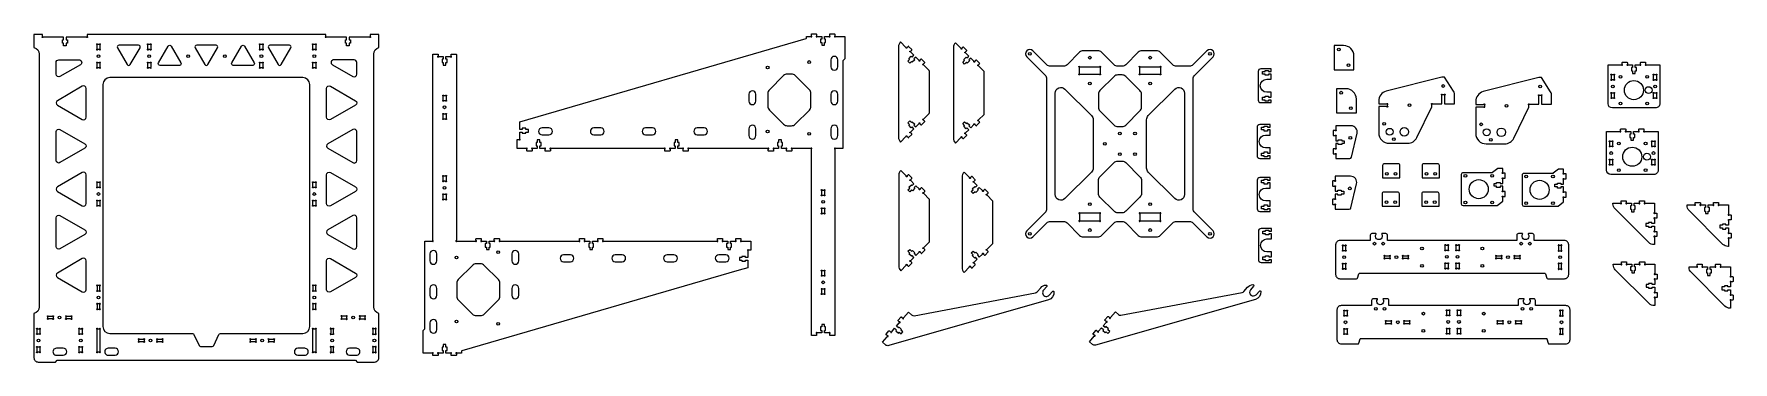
# Model space of a CAD drawing. Extents: x 46 to 2016, y 21 to 402.
import ezdxf

# ---------------------------------------------------------------- set-up
doc = ezdxf.new("R2010")
doc.units = 0
doc.header["$MEASUREMENT"] = 0
doc.layers.get('0').update_dxf_attribs({"linetype": 'CONTINUOUS'})

msp = doc.modelspace()

# ---------------------------------------------------------------- linework, layer by layer
at = {"color": 0}
msp.add_line((508.333552, 377.889804), (508.333555, 377.889804), dxfattribs=at)
for points in [[(420.648023, 20.984382), (440.648019, 20.984382, 0.4142137004), (445.648014, 25.984382), (445.648014, 77.334382, -0.3419984508), (439.64802, 85.080349), (439.648018, 378.238417, -0.3419983241), (445.648014, 385.984367), (445.648014, 400.984383), (435.648024, 400.984383), (435.648024, 398.750363, 0.2679491924), (435.898024, 398.31735, -1.3032230416), (435.215012, 397.634336, 0.2679482665), (434.782, 397.884334), (411.423028, 397.884337), (411.423028, 394.884366), (412.698023, 394.884366), (412.698023, 390.884337), (411.423028, 390.884337), (411.423028, 387.884337), (408.223017, 387.884337), (408.223017, 390.884337), (406.948023, 390.884337), (406.948023, 394.884366), (408.223017, 394.884366), (408.223017, 397.884337), (384.864047, 397.884337, 0.2679491924), (384.431033, 397.634337, -1.3032230416), (383.748019, 398.317349, 0.2679482665), (383.998018, 398.750361), (383.998021, 400.984383), (107.298022, 400.984383), (107.298022, 398.750363, 0.2679491924), (107.548022, 398.31735, -1.3032230416), (106.86501, 397.634336, 0.2679482665), (106.431998, 397.884334), (83.073026, 397.884337), (83.073026, 394.884366), (84.34802, 394.884366), (84.34802, 390.884337), (83.073026, 390.884337), (83.073026, 387.884337), (79.873015, 387.884337), (79.873015, 390.884337), (78.59802, 390.884337), (78.59802, 394.884366), (79.873015, 394.884366), (79.873015, 397.884337), (56.514045, 397.884337, 0.2679491924), (56.081031, 397.634337, -1.3032230416), (55.398017, 398.317349, 0.2679482665), (55.648016, 398.750361), (55.648019, 400.984383), (45.648029, 400.984383), (45.648029, 385.984368, -0.3419983241), (51.648009, 378.238417), (51.648026, 85.080349, -0.3419984508), (45.648029, 77.334382), (45.648029, 25.984382, 0.4142137004), (50.648024, 20.984382), (70.64802, 20.984382), (72.648024, 22.984382), (418.648156, 22.984243), (420.64816, 20.984243)], [(941.518133, 398.179905), (941.518092, 398.679293), (942.018133, 398.679293), (946.502555, 398.679293, -0.2679491924), (946.935567, 398.429293, 1.3032230416), (947.618581, 399.112304, -0.2679482665), (947.368583, 399.545316), (947.368583, 401.179345, -0.4142135624), (947.868583, 401.679345), (952.86858, 401.679345, -0.4142135624), (953.36858, 401.179345), (953.368577, 399.545318, -0.2679491924), (953.118577, 399.112305, 1.3032230416), (953.801589, 398.429291, -0.2679482665), (954.234601, 398.67929), (959.368566, 398.679293), (959.368566, 395.679321), (958.093572, 395.679321), (958.093572, 391.679293), (959.368566, 391.679293), (959.368566, 388.679293), (962.568577, 388.679293), (962.568577, 391.679293), (963.843572, 391.679293), (963.843572, 395.679321), (962.568577, 395.679321), (962.568577, 398.679293), (967.702571, 398.679293, -0.2679491924), (968.135583, 398.429293, 1.3032230416), (968.818597, 399.112304, -0.2679482665), (968.568599, 399.545316), (968.568599, 401.179345, -0.4142135624), (969.068599, 401.679345), (974.068597, 401.679345, -0.4142135624), (974.568597, 401.179345), (974.568594, 399.545318, -0.2679491924), (974.318594, 399.112305, 1.3032230416), (975.001605, 398.429291, -0.2679482805), (975.434617, 398.67929), (985.968581, 398.679291), (985.968581, 393.679291), (985.968581, 372.679323), (983.968581, 370.679319), (983.968581, 268.679321), (975.434617, 268.679324, -0.2679482665), (975.001606, 268.929322, 1.3032230416), (974.318594, 268.246307, -0.2679491924), (974.568594, 267.813295), (974.568597, 52.179238, -0.4142135624), (974.068597, 51.679238), (969.068599, 51.679238, -0.4142135624), (968.568599, 52.179238), (968.568599, 53.813266, -0.2679482665), (968.818597, 54.246278, 1.3032230298), (968.135583, 54.92929, -0.2679491924), (967.702571, 54.67929), (962.568577, 54.67929), (962.568577, 57.679262), (963.843572, 57.679262), (963.843572, 61.67929), (962.568577, 61.67929), (962.568577, 64.67929), (959.368566, 64.67929), (959.368566, 61.67929), (958.093572, 61.67929), (958.093572, 57.679262), (959.368566, 57.679262), (959.368566, 54.67929), (954.234601, 54.679293, -0.2679482665), (953.801589, 54.929291, 1.3032230416), (953.118577, 54.246276, -0.2679491924), (953.368577, 53.813264), (953.36858, 52.179238, -0.4142135624), (952.86858, 51.679238), (947.868583, 51.679238, -0.4142135624), (947.368583, 52.179227), (947.368583, 267.813297, -0.2679482665), (947.618581, 268.246309, 1.3032230416), (946.935567, 268.929321, -0.2679491924), (946.502555, 268.679321), (925.434617, 268.679324, -0.2679482665), (925.001606, 268.929322, 1.3032230416), (924.318594, 268.246307, -0.2679491924), (924.568594, 267.813295), (924.568597, 266.179269, -0.4142135624), (924.068597, 265.679269), (919.068599, 265.679269, -0.4142135624), (918.568599, 266.179269), (918.568599, 267.813297, -0.2679482665), (918.818597, 268.246309, 1.3032230416), (918.135583, 268.929321, -0.2679491924), (917.702571, 268.679321), (912.568577, 268.679321), (912.568577, 271.679293), (913.843572, 271.679293), (913.843572, 275.679321), (912.568577, 275.679321), (912.568577, 278.679321), (909.368566, 278.679321), (909.368566, 275.679321), (908.093572, 275.679321), (908.093572, 271.679293), (909.368566, 271.679293), (909.368566, 268.679321), (904.234601, 268.679324, -0.2679482665), (903.801589, 268.929322, 1.3032230416), (903.118577, 268.246307, -0.2679491924), (903.368577, 267.813295), (903.36858, 266.179269, -0.4142135624), (902.86858, 265.679269), (897.868583, 265.679269, -0.4142135624), (897.368583, 266.179269), (897.368583, 267.813297, -0.2679482665), (897.618581, 268.246309, 1.3032230416), (896.935567, 268.929321, -0.2679491924), (896.502555, 268.679321), (805.434613, 268.679324, -0.2679482665), (805.001602, 268.929322, 1.3032230416), (804.31859, 268.246307, -0.2679491924), (804.56859, 267.813295), (804.568593, 266.179269, -0.4142135624), (804.068593, 265.679269), (799.068595, 265.679269, -0.4142135624), (798.568595, 266.179269), (798.568595, 267.813297, -0.2679482665), (798.818593, 268.246309, 1.3032230416), (798.135579, 268.929321, -0.2679491924), (797.702567, 268.679321), (792.568573, 268.679321), (792.568573, 271.679293), (793.843568, 271.679293), (793.843568, 275.679321), (792.568573, 275.679321), (792.568573, 278.679321), (789.368562, 278.679321), (789.368562, 275.679321), (788.093568, 275.679321), (788.093568, 271.679293), (789.368562, 271.679293), (789.368562, 268.679321), (784.234597, 268.679324, -0.2679482665), (783.801586, 268.929322, 1.3032230416), (783.118574, 268.246307, -0.2679491924), (783.368574, 267.813295), (783.368577, 266.179269, -0.4142135624), (782.868577, 265.679269), (777.868579, 265.679269, -0.4142135624), (777.368579, 266.179269), (777.368579, 267.813297, -0.2679482665), (777.618577, 268.246309, 1.3032230416), (776.935563, 268.929321, -0.2679491924), (776.502551, 268.679321), (645.434617, 268.679324, -0.2679482665), (645.001605, 268.929322, 1.3032230416), (644.318593, 268.246307, -0.2679491924), (644.568593, 267.813295), (644.568596, 266.179269, -0.4142135624), (644.068596, 265.679269), (639.068599, 265.679269, -0.4142135624), (638.568599, 266.179269), (638.568599, 267.813297, -0.2679482665), (638.818597, 268.246309, 1.3032230416), (638.135583, 268.929321, -0.2679491924), (637.702571, 268.679321), (632.568577, 268.679321), (632.568577, 271.679293), (633.843571, 271.679293), (633.843571, 275.679321), (632.568577, 275.679321), (632.568577, 278.679321), (629.368566, 278.679321), (629.368566, 275.679321), (628.093571, 275.679321), (628.093571, 271.679293), (629.368566, 271.679293), (629.368566, 268.679321), (624.234601, 268.679324, -0.2679482665), (623.801589, 268.929322, 1.3032230416), (623.118577, 268.246307, -0.2679491924), (623.368577, 267.813295), (623.36858, 266.179269, -0.4142135624), (622.86858, 265.679269), (617.868583, 265.679269, -0.4142135624), (617.368583, 266.179269), (617.368583, 267.813297, -0.2679482665), (617.618581, 268.246309, 1.3032230416), (616.935566, 268.929321, -0.2679491924), (616.502554, 268.679321), (605.968554, 268.679321), (605.968554, 279.32932), (608.202601, 279.32932, -0.2679491924), (608.635613, 279.07932, 1.3032230298), (609.318627, 279.762332, -0.2679482665), (609.068629, 280.195344), (609.068626, 287.729315), (612.068598, 287.729315), (612.068598, 286.45432), (616.068626, 286.45432), (616.068626, 287.729315), (619.068626, 287.729315), (619.068626, 290.929326), (616.068626, 290.929326), (616.068626, 292.20432), (612.068598, 292.20432), (612.068598, 290.929326), (609.068626, 290.929326), (609.068626, 299.677483), (941.15807, 396.258644, 0.3333698242), (941.518133, 396.738663), (941.518133, 398.179293)], [(541.384016, 31.889138), (541.384057, 31.389749), (540.884016, 31.389749), (536.399594, 31.389749, -0.2679491924), (535.966581, 31.639749, 1.3032230416), (535.283567, 30.956738, -0.2679482665), (535.533566, 30.523726), (535.533566, 28.889697, -0.4142135624), (535.033566, 28.389697), (530.033569, 28.389697, -0.4142135624), (529.533569, 28.889697), (529.533572, 30.523724, -0.2679491924), (529.783572, 30.956736, 1.3032230416), (529.10056, 31.63975, -0.2679482665), (528.667548, 31.389752), (523.533583, 31.389749), (523.533583, 34.389721), (524.808577, 34.389721), (524.808577, 38.389749), (523.533583, 38.389749), (523.533583, 41.389749), (520.333572, 41.389749), (520.333572, 38.389749), (519.058577, 38.389749), (519.058577, 34.389721), (520.333572, 34.389721), (520.333572, 31.389749), (515.199578, 31.389749, -0.2679491924), (514.766565, 31.639749, 1.3032230416), (514.083551, 30.956738, -0.2679482665), (514.33355, 30.523726), (514.33355, 28.889697, -0.4142135624), (513.83355, 28.389697), (508.833552, 28.389697, -0.4142135624), (508.333552, 28.889697), (508.333555, 30.523724, -0.2679491924), (508.583555, 30.956736, 1.3032230416), (507.900544, 31.63975, -0.2679482805), (507.467532, 31.389752), (496.933568, 31.389751), (496.933568, 36.389751), (496.933568, 57.389719), (498.933568, 59.389723), (498.933568, 161.389721), (507.467532, 161.389718, -0.2679482665), (507.900543, 161.139719, 1.3032230416), (508.583555, 161.822734, -0.2679491924), (508.333555, 162.255747), (508.333552, 377.889804, -0.4142135624), (508.833552, 378.389804), (513.83355, 378.389804, -0.4142135624), (514.33355, 377.889804), (514.33355, 376.255776, -0.2679482665), (514.083551, 375.822764, 1.3032230298), (514.766565, 375.139752, -0.2679491924), (515.199578, 375.389752), (520.333572, 375.389752), (520.333572, 372.38978), (519.058577, 372.38978), (519.058577, 368.389752), (520.333572, 368.389752), (520.333572, 365.389752), (523.533583, 365.389752), (523.533583, 368.389752), (524.808577, 368.389752), (524.808577, 372.38978), (523.533583, 372.38978), (523.533583, 375.389752), (528.667548, 375.389749, -0.2679482665), (529.10056, 375.13975, 1.3032230416), (529.783572, 375.822765, -0.2679491924), (529.533572, 376.255778), (529.533569, 377.889804, -0.4142135624), (530.033569, 378.389804), (535.033566, 378.389804, -0.4142135624), (535.533566, 377.889796), (535.533566, 162.255745, -0.2679482665), (535.283567, 161.822733, 1.3032230416), (535.966581, 161.139721, -0.2679491924), (536.399594, 161.389721), (547.467532, 161.389718), (557.467532, 161.389718, -0.2679482665), (557.900543, 161.139719, 1.3032230416), (558.583555, 161.822734, -0.2679491924), (558.333555, 162.255747), (558.333552, 163.889773, -0.4142135624), (558.833552, 164.389773), (563.83355, 164.389773, -0.4142135624), (564.33355, 163.889773), (564.33355, 162.255745, -0.2679482665), (564.083551, 161.822733, 1.3032230416), (564.766565, 161.139721, -0.2679491924), (565.199578, 161.389721), (570.333572, 161.389721), (570.333572, 158.389749), (569.058577, 158.389749), (569.058577, 154.389721), (570.333572, 154.389721), (570.333572, 151.389721), (573.533583, 151.389721), (573.533583, 154.389721), (574.808577, 154.389721), (574.808577, 158.389749), (573.533583, 158.389749), (573.533583, 161.389721), (578.667548, 161.389718, -0.2679482665), (579.10056, 161.139719, 1.3032230416), (579.783572, 161.822734, -0.2679491924), (579.533572, 162.255747), (579.533569, 163.889773, -0.4142135624), (580.033569, 164.389773), (585.033566, 164.389773, -0.4142135624), (585.533566, 163.889773), (585.533566, 162.255745, -0.2679482665), (585.283567, 161.822733, 1.3032230416), (585.966581, 161.139721, -0.2679491924), (586.399594, 161.389721), (677.467536, 161.389718, -0.2679482665), (677.900547, 161.139719, 1.3032230416), (678.583559, 161.822734, -0.2679491924), (678.333559, 162.255747), (678.333556, 163.889773, -0.4142135624), (678.833556, 164.389773), (683.833554, 164.389773, -0.4142135624), (684.333554, 163.889773), (684.333554, 162.255745, -0.2679482665), (684.083555, 161.822733, 1.3032230416), (684.766569, 161.139721, -0.2679491924), (685.199582, 161.389721), (690.333576, 161.389721), (690.333576, 158.389749), (689.058581, 158.389749), (689.058581, 154.389721), (690.333576, 154.389721), (690.333576, 151.389721), (693.533587, 151.389721), (693.533587, 154.389721), (694.808581, 154.389721), (694.808581, 158.389749), (693.533587, 158.389749), (693.533587, 161.389721), (698.667552, 161.389718, -0.2679482665), (699.100563, 161.139719, 1.3032230416), (699.783575, 161.822734, -0.2679491924), (699.533575, 162.255747), (699.533572, 163.889773, -0.4142135624), (700.033572, 164.389773), (705.03357, 164.389773, -0.4142135624), (705.53357, 163.889773), (705.53357, 162.255745, -0.2679482665), (705.283571, 161.822733, 1.3032230416), (705.966585, 161.139721, -0.2679491924), (706.399598, 161.389721), (837.467532, 161.389718, -0.2679482665), (837.900544, 161.139719, 1.3032230416), (838.583556, 161.822734, -0.2679491924), (838.333556, 162.255747), (838.333553, 163.889773, -0.4142135624), (838.833553, 164.389773), (843.83355, 164.389773, -0.4142135624), (844.33355, 163.889773), (844.33355, 162.255745, -0.2679482665), (844.083551, 161.822733, 1.3032230416), (844.766565, 161.139721, -0.2679491924), (845.199578, 161.389721), (850.333572, 161.389721), (850.333572, 158.389749), (849.058578, 158.389749), (849.058578, 154.389721), (850.333572, 154.389721), (850.333572, 151.389721), (853.533583, 151.389721), (853.533583, 154.389721), (854.808578, 154.389721), (854.808578, 158.389749), (853.533583, 158.389749), (853.533583, 161.389721), (858.667548, 161.389718, -0.2679482665), (859.10056, 161.139719, 1.3032230416), (859.783572, 161.822734, -0.2679491924), (859.533572, 162.255747), (859.533569, 163.889773, -0.4142135624), (860.033569, 164.389773), (865.033566, 164.389773, -0.4142135624), (865.533566, 163.889773), (865.533566, 162.255745, -0.2679482665), (865.283567, 161.822733, 1.3032230416), (865.966582, 161.139721, -0.2679491924), (866.399595, 161.389721), (876.933595, 161.389721), (876.933595, 150.739722), (874.699548, 150.739722, -0.2679491924), (874.266535, 150.989722, 1.3032230298), (873.583521, 150.30671, -0.2679482665), (873.83352, 149.873698), (873.833523, 142.339727), (870.833551, 142.339727), (870.833551, 143.614722), (866.833523, 143.614722), (866.833523, 142.339727), (863.833523, 142.339727), (863.833523, 139.139716), (866.833523, 139.139716), (866.833523, 137.864722), (870.833551, 137.864722), (870.833551, 139.139716), (873.833523, 139.139716), (873.833523, 130.364086), (863.46246, 127.599067), (541.744079, 33.810397, 0.3333698242), (541.384016, 33.330379), (541.384016, 31.889749)], [(1083.947556, 359.279739), (1077.540466, 365.68684, 0.2679491924), (1077.057502, 365.816251, -1.3032230416), (1077.057502, 366.782177, 0.2679482665), (1077.540463, 366.911586), (1078.695896, 368.067018, 0.4142135624), (1078.695896, 368.774125), (1075.160369, 372.30966, 0.4142135624), (1074.453261, 372.30966), (1073.297832, 371.154229, 0.2679491924), (1073.168422, 370.671265, -1.3032230416), (1072.202494, 370.671265, 0.2679482665), (1072.073084, 371.154227), (1068.442826, 374.784497), (1066.321523, 372.663199), (1067.223079, 371.761641), (1064.39463, 368.933196), (1063.493073, 369.834754), (1061.371751, 367.713436), (1059.109004, 369.976188), (1061.230326, 372.097506), (1060.328769, 372.999064), (1063.157219, 375.827509), (1064.058775, 374.925951), (1066.180078, 377.04725), (1062.549816, 380.677518, 0.2679491924), (1062.066853, 380.806929, -1.3032230416), (1062.066852, 381.772855, 0.2679482665), (1062.549813, 381.902264), (1063.705247, 383.057696, 0.4142135624), (1063.705246, 383.764802), (1060.169719, 387.300338, 0.4142135624), (1059.462612, 387.300338), (1058.307182, 386.144907, 0.2679491924), (1058.177772, 385.661943, -1.3032230416), (1057.211845, 385.661943, 0.2679482665), (1057.082436, 386.144904), (1050.743084, 392.484267, 0.197400679), (1048.43089, 386.861188), (1048.43089, 281.801087, 0.197400679), (1050.743084, 276.178008), (1057.082436, 282.517371, 0.2679482665), (1057.211845, 283.000332, -1.3032230416), (1058.177772, 283.000332, 0.2679491924), (1058.307182, 282.517368), (1059.462612, 281.361937, 0.4142135624), (1060.169719, 281.361937), (1063.705246, 284.897473, 0.4142135624), (1063.705247, 285.604579), (1062.549813, 286.760011, 0.2679482665), (1062.066852, 286.88942, -1.3032230416), (1062.066853, 287.855346, 0.2679491924), (1062.549816, 287.984757), (1066.180078, 291.615025), (1064.058775, 293.736324), (1063.157219, 292.834766), (1060.328769, 295.663211), (1061.230326, 296.564768), (1059.109004, 298.686087), (1061.371751, 300.948839), (1063.493073, 298.827521), (1064.39463, 299.729078), (1067.223079, 296.900634), (1066.321523, 295.999076), (1068.442826, 293.877778), (1072.073085, 297.508049, 0.2679482665), (1072.202494, 297.99101, -1.3032230416), (1073.168422, 297.99101, 0.2679491924), (1073.297832, 297.508046), (1074.453261, 296.352615, 0.4142135624), (1075.160369, 296.352615), (1078.695896, 299.88815, 0.4142135624), (1078.695896, 300.595257), (1077.540463, 301.750689, 0.2679482665), (1077.057502, 301.880098, -1.3032230416), (1077.057502, 302.846024, 0.2679491924), (1077.540466, 302.975435), (1083.87978, 309.31476, 0.2051929012), (1084.20709, 310.031138), (1084.20709, 358.631137, 0.2051929012), (1083.87978, 359.347515)], [(1147.67309, 358.231603), (1141.265999, 364.638704, 0.2679491924), (1140.783035, 364.768114, -1.3032230416), (1140.783035, 365.73404, 0.2679482665), (1141.265996, 365.86345), (1142.421429, 367.018882, 0.4142135624), (1142.42143, 367.725989), (1138.885902, 371.261524, 0.4142135624), (1138.178794, 371.261524), (1137.023365, 370.106093, 0.2679491924), (1136.893956, 369.623129, -1.3032230416), (1135.928028, 369.623129, 0.2679482665), (1135.798617, 370.106091), (1132.168359, 373.736361), (1130.047056, 371.615062), (1130.948613, 370.713505), (1128.120163, 367.88506), (1127.218607, 368.786618), (1125.097285, 366.6653), (1122.834537, 368.928052), (1124.955859, 371.04937), (1124.054303, 371.950928), (1126.882752, 374.779372), (1127.784309, 373.877815), (1129.905612, 375.999114), (1126.275349, 379.629382, 0.2679491924), (1125.792386, 379.758792, -1.3032230416), (1125.792385, 380.724718, 0.2679482665), (1126.275346, 380.854128), (1127.43078, 382.00956, 0.4142135624), (1127.43078, 382.716666), (1123.895252, 386.252202, 0.4142135624), (1123.188145, 386.252202), (1122.032715, 385.096771, 0.2679491924), (1121.903306, 384.613807, -1.3032230416), (1120.937379, 384.613807, 0.2679482665), (1120.807969, 385.096768), (1114.468617, 391.436131, 0.197400679), (1112.156423, 385.813052), (1112.156423, 280.752951, 0.197400679), (1114.468617, 275.129872), (1120.807969, 281.469234, 0.2679482665), (1120.937379, 281.952196, -1.3032230416), (1121.903306, 281.952195, 0.2679491924), (1122.032715, 281.469232), (1123.188145, 280.313801, 0.4142135624), (1123.895252, 280.3138), (1127.43078, 283.849337, 0.4142135624), (1127.43078, 284.556443), (1126.275346, 285.711875, 0.2679482665), (1125.792385, 285.841284, -1.3032230416), (1125.792386, 286.80721, 0.2679491924), (1126.275349, 286.936621), (1129.905612, 290.566889), (1127.784309, 292.688188), (1126.882752, 291.78663), (1124.054303, 294.615074), (1124.955859, 295.516632), (1122.834537, 297.63795), (1125.097285, 299.900702), (1127.218607, 297.779384), (1128.120163, 298.680942), (1130.948613, 295.852498), (1130.047056, 294.95094), (1132.168359, 292.829642), (1135.798618, 296.459912, 0.2679482665), (1135.928028, 296.942874, -1.3032230416), (1136.893956, 296.942873, 0.2679491924), (1137.023365, 296.45991), (1138.178794, 295.304479, 0.4142135624), (1138.885902, 295.304478), (1142.42143, 298.840014, 0.4142135624), (1142.421429, 299.547121), (1141.265996, 300.702553, 0.2679482665), (1140.783035, 300.831962, -1.3032230416), (1140.783035, 301.797888, 0.2679491924), (1141.265999, 301.927299), (1147.605314, 308.266624, 0.2051929012), (1147.932623, 308.983002), (1147.932623, 357.583001, 0.2051929012), (1147.605314, 358.299379)], [(1084.121294, 210.093116), (1077.714203, 216.500217, 0.2679491924), (1077.231239, 216.629627, -1.3032230416), (1077.231239, 217.595553, 0.2679482665), (1077.7142, 217.724963), (1078.869634, 218.880395, 0.4142135624), (1078.869634, 219.587502), (1075.334107, 223.123037, 0.4142135624), (1074.626999, 223.123037), (1073.471569, 221.967606, 0.2679491924), (1073.34216, 221.484642, -1.3032230416), (1072.376232, 221.484642, 0.2679482665), (1072.246822, 221.967604), (1068.616564, 225.597873), (1066.495261, 223.476575), (1067.396817, 222.575018), (1064.568367, 219.746573), (1063.666811, 220.648131), (1061.545489, 218.526813), (1059.282741, 220.789565), (1061.404063, 222.910883), (1060.502507, 223.812441), (1063.330957, 226.640885), (1064.232513, 225.739328), (1066.353816, 227.860627), (1062.723553, 231.490895, 0.2679491924), (1062.24059, 231.620305, -1.3032230416), (1062.240589, 232.586231, 0.2679482665), (1062.72355, 232.715641), (1063.878985, 233.871073, 0.4142135624), (1063.878984, 234.578179), (1060.343457, 238.113715, 0.4142135624), (1059.63635, 238.113715), (1058.480919, 236.958284, 0.2679491924), (1058.35151, 236.47532, -1.3032230416), (1057.385583, 236.47532, 0.2679482665), (1057.256173, 236.958281), (1050.916821, 243.297644, 0.197400679), (1048.604628, 237.674565), (1048.604628, 132.614464, 0.197400679), (1050.916821, 126.991385), (1057.256173, 133.330747, 0.2679482665), (1057.385583, 133.813709, -1.3032230416), (1058.35151, 133.813708, 0.2679491924), (1058.480919, 133.330745), (1059.63635, 132.175314, 0.4142135624), (1060.343457, 132.175313), (1063.878984, 135.71085, 0.4142135624), (1063.878985, 136.417956), (1062.72355, 137.573387, 0.2679482665), (1062.240589, 137.702797, -1.3032230416), (1062.24059, 138.668723, 0.2679491924), (1062.723553, 138.798133), (1066.353816, 142.428402), (1064.232513, 144.549701), (1063.330957, 143.648143), (1060.502507, 146.476587), (1061.404063, 147.378145), (1059.282741, 149.499463), (1061.545489, 151.762215), (1063.666811, 149.640897), (1064.568367, 150.542455), (1067.396817, 147.714011), (1066.495261, 146.812453), (1068.616564, 144.691155), (1072.246822, 148.321425, 0.2679482665), (1072.376232, 148.804387, -1.3032230416), (1073.34216, 148.804386, 0.2679491924), (1073.471569, 148.321423), (1074.626999, 147.165992, 0.4142135624), (1075.334107, 147.165991), (1078.869634, 150.701527, 0.4142135624), (1078.869634, 151.408634), (1077.7142, 152.564065, 0.2679482665), (1077.231239, 152.693475, -1.3032230416), (1077.231239, 153.659401, 0.2679491924), (1077.714204, 153.788812), (1084.053518, 160.128137, 0.2051929012), (1084.380828, 160.844515), (1084.380828, 209.444514, 0.2051929012), (1084.053518, 210.160892)], [(1157.603058, 208.107122), (1151.195967, 214.514223, 0.2679491924), (1150.713003, 214.643634, -1.3032230416), (1150.713003, 215.60956, 0.2679482665), (1151.195964, 215.738969), (1152.351397, 216.894401, 0.4142135624), (1152.351398, 217.601508), (1148.81587, 221.137044, 0.4142135624), (1148.108762, 221.137043), (1146.953333, 219.981612, 0.2679491924), (1146.823924, 219.498648, -1.3032230416), (1145.857996, 219.498648, 0.2679482665), (1145.728586, 219.98161), (1142.098328, 223.61188), (1139.977025, 221.490582), (1140.878581, 220.589024), (1138.050131, 217.76058), (1137.148575, 218.662137), (1135.027253, 216.540819), (1132.764505, 218.803572), (1134.885827, 220.92489), (1133.984271, 221.826447), (1136.812721, 224.654892), (1137.714277, 223.753334), (1139.83558, 225.874633), (1136.205317, 229.504901, 0.2679491924), (1135.722354, 229.634312, -1.3032230416), (1135.722353, 230.600238, 0.2679482665), (1136.205314, 230.729647), (1137.360748, 231.885079, 0.4142135624), (1137.360748, 232.592185), (1133.82522, 236.127722, 0.4142135624), (1133.118113, 236.127721), (1131.962683, 234.97229, 0.2679491924), (1131.833274, 234.489326, -1.3032230416), (1130.867347, 234.489326, 0.2679482665), (1130.737937, 234.972287), (1124.398585, 241.31165, 0.197400679), (1122.086391, 235.688571), (1122.086391, 130.62847, 0.197400679), (1124.398585, 125.005391), (1130.737937, 131.344754, 0.2679482665), (1130.867347, 131.827715, -1.3032230416), (1131.833274, 131.827715, 0.2679491924), (1131.962683, 131.344751), (1133.118113, 130.18932, 0.4142135624), (1133.82522, 130.18932), (1137.360748, 133.724856, 0.4142135624), (1137.360748, 134.431962), (1136.205314, 135.587394, 0.2679482665), (1135.722353, 135.716803, -1.3032230416), (1135.722354, 136.682729, 0.2679491924), (1136.205317, 136.81214), (1139.83558, 140.442408), (1137.714277, 142.563707), (1136.812721, 141.662149), (1133.984271, 144.490594), (1134.885827, 145.392152), (1132.764505, 147.51347), (1135.027253, 149.776222), (1137.148575, 147.654904), (1138.050131, 148.556462), (1140.878581, 145.728017), (1139.977025, 144.826459), (1142.098328, 142.705161), (1145.728586, 146.335432, 0.2679482665), (1145.857996, 146.818393, -1.3032230416), (1146.823924, 146.818393, 0.2679491924), (1146.953333, 146.335429), (1148.108762, 145.179998, 0.4142135624), (1148.81587, 145.179998), (1152.351398, 148.715533, 0.4142135624), (1152.351397, 149.42264), (1151.195964, 150.578072, 0.2679482665), (1150.713003, 150.707481, -1.3032230416), (1150.713003, 151.673407, 0.2679491924), (1151.195968, 151.802818), (1157.535282, 158.142143, 0.2051929012), (1157.862591, 158.858521), (1157.862591, 207.45852, 0.2051929012), (1157.535282, 208.174898)], [(1742.208704, 202.571809, 0.1627477135), (1742.810169, 202.77291), (1749.18434, 207.571807), (1749.184343, 212.105776, 0.2679491924), (1748.934343, 212.538789, -1.3032230416), (1749.617354, 213.221803, 0.2679482665), (1750.050366, 212.971805), (1751.684395, 212.971805, 0.4142135624), (1752.184395, 213.471805), (1752.184395, 218.471802, 0.4142135624), (1751.684395, 218.971802), (1750.050368, 218.971799, 0.2679491924), (1749.617355, 218.721799, -1.3032230416), (1748.934341, 219.404811, 0.2679482665), (1749.18434, 219.837823), (1749.184343, 224.971795), (1746.184371, 224.971795), (1746.184371, 223.696801), (1742.184343, 223.696801), (1742.184343, 224.971795), (1739.184343, 224.971795), (1739.184343, 228.171807), (1742.184343, 228.171807), (1742.184343, 229.446801), (1746.184371, 229.446801), (1746.184371, 228.171807), (1749.184343, 228.171807), (1749.184343, 233.305778, 0.2679491924), (1748.934343, 233.73879, -1.3032230416), (1749.617354, 234.421804, 0.2679482665), (1750.050366, 234.171806), (1751.684395, 234.171806, 0.4142135624), (1752.184395, 234.671806), (1752.184395, 239.671803, 0.4142135624), (1751.684395, 240.171803), (1750.050368, 240.1718, 0.2679491924), (1749.617355, 239.9218, -1.3032230416), (1748.934341, 240.604812, 0.2679482665), (1749.18434, 241.037824), (1749.184343, 245.571793), (1743.983048, 245.571793, 0.1627477225), (1743.381583, 245.370693), (1737.274523, 240.772893, -0.1627477314), (1736.673059, 240.571793), (1703.184377, 240.571794, 0.4142135726), (1701.184377, 238.571794), (1701.184377, 204.57181, 0.4142135521), (1703.184377, 202.57181), (1742.060642, 202.571809), (1742.203792, 202.571809), (1742.209112, 202.571809)], [(1812.815405, 201.805749, 0.1627477135), (1813.41687, 202.00685), (1819.791041, 206.805747), (1819.791044, 211.339716, 0.2679491924), (1819.541044, 211.772729, -1.3032230416), (1820.224055, 212.455743, 0.2679482665), (1820.657067, 212.205745), (1822.291096, 212.205745, 0.4142135624), (1822.791096, 212.705745), (1822.791096, 217.705742, 0.4142135624), (1822.291096, 218.205742), (1820.657069, 218.205739, 0.2679491924), (1820.224056, 217.955739, -1.3032230416), (1819.541042, 218.638751, 0.2679482665), (1819.791041, 219.071763), (1819.791044, 224.205735), (1816.791072, 224.205735), (1816.791072, 222.930741), (1812.791044, 222.930741), (1812.791044, 224.205735), (1809.791044, 224.205735), (1809.791044, 227.405747), (1812.791044, 227.405747), (1812.791044, 228.680741), (1816.791072, 228.680741), (1816.791072, 227.405747), (1819.791044, 227.405747), (1819.791044, 232.539718, 0.2679491924), (1819.541044, 232.97273, -1.3032230416), (1820.224055, 233.655744, 0.2679482665), (1820.657067, 233.405746), (1822.291096, 233.405746, 0.4142135624), (1822.791096, 233.905746), (1822.791096, 238.905743, 0.4142135624), (1822.291096, 239.405743), (1820.657069, 239.40574, 0.2679491924), (1820.224056, 239.15574, -1.3032230416), (1819.541042, 239.838752, 0.2679482665), (1819.791041, 240.271764), (1819.791044, 244.805733), (1814.589749, 244.805733, 0.1627477225), (1813.988284, 244.604633), (1807.881224, 240.006833, -0.1627477314), (1807.27976, 239.805733), (1773.791078, 239.805734, 0.4142135726), (1771.791078, 237.805734), (1771.791078, 203.80575, 0.4142135521), (1773.791078, 201.80575), (1812.667343, 201.805749), (1812.810493, 201.805749), (1812.815813, 201.805749)]]:
    msp.add_lwpolyline(points, format="xyb", dxfattribs=at)
msp.add_lwpolyline([(107.298022, 400.984383), (107.306934, 400.984383)], dxfattribs=at)
for points in [[(118.573062, 383.917398, 0.2679482665), (118.823061, 384.35041), (118.823064, 388.81836, 0.2679491924), (118.573064, 389.251373, -1.3032230416), (119.256076, 389.934387, 0.2679482665), (119.689088, 389.684388), (121.256955, 389.684385, 0.2679491924), (121.689967, 389.934385, -1.3032230416), (122.372981, 389.251374, 0.2679482665), (122.122983, 388.818362), (122.122983, 384.350412, 0.2679491924), (122.372983, 383.9174, -1.3032230416), (121.689972, 383.234386, 0.2679482665), (121.25696, 383.484384), (119.689089, 383.484387, 0.2679491924), (119.256076, 383.234387, -1.3032230416)], [(153.839367, 366.113772, 0.5773502692), (157.346771, 366.113772), (168.619953, 385.639497, 0.5773502692), (166.866252, 388.676997), (144.319886, 388.676997, 0.5773502692), (142.566185, 385.639497)], [(178.149315, 389.934387, 0.2679482665), (178.582327, 389.684388), (180.150194, 389.684385, 0.2679491924), (180.583207, 389.934385, -1.3032230416), (181.266221, 389.251374, 0.2679482665), (181.016223, 388.818362), (181.016223, 384.350412, 0.2679491924), (181.266223, 383.9174, -1.3032230416), (180.583211, 383.234386, 0.2679482665), (180.150199, 383.484384), (178.582329, 383.484387, 0.2679491924), (178.149315, 383.234387, -1.3032230416), (177.466301, 383.917398, 0.2679482618), (177.7163, 384.35041), (177.716303, 388.81836, 0.2679491924), (177.466303, 389.251373, -1.3032230416)], [(201.385751, 387.664497, -0.5773502692), (204.893155, 387.664497), (216.166337, 368.138772, -0.5773502692), (214.412636, 365.101272), (191.866271, 365.101272, -0.5773502692), (190.112569, 368.138772)], [(243.885732, 366.113772, 0.5773502692), (247.393136, 366.113772), (258.666318, 385.639497, 0.5773502692), (256.912617, 388.676997), (234.366252, 388.676997, 0.5773502692), (232.61255, 385.639497)], [(276.87482, 365.101272, -0.5773502692), (275.121118, 368.138772), (286.3943, 387.664497, -0.5773502692), (289.901704, 387.664497), (301.174886, 368.138772, -0.5773502692), (299.421185, 365.101272)], [(307.498034, 389.251373, -1.3032230416), (308.181046, 389.934387, 0.2679482665), (308.614058, 389.684388), (310.181925, 389.684385, 0.2679491924), (310.614938, 389.934385, -1.3032230416), (311.297952, 389.251374, 0.2679482665), (311.047954, 388.818362), (311.047954, 384.350412, 0.2679491924), (311.297954, 383.9174, -1.3032230416), (310.614942, 383.234386, 0.2679482665), (310.18193, 383.484384), (308.61406, 383.484387, 0.2679491924), (308.181046, 383.234387, -1.3032230416), (307.498032, 383.917398, 0.2679482618), (307.748031, 384.35041), (307.748034, 388.81836, 0.2679491924)], [(319.374801, 388.676997, 0.5773502692), (317.621099, 385.639497), (328.894281, 366.113772, 0.5773502692), (332.401685, 366.113772), (343.674867, 385.639497, 0.5773502692), (341.921166, 388.676997)], [(372.039972, 383.234386, 0.2679482665), (371.60696, 383.484384), (370.03909, 383.484387, 0.2679491924), (369.606077, 383.234387, -1.3032230416), (368.923063, 383.917398, 0.2679482665), (369.173062, 384.35041), (369.173065, 388.81836, 0.2679491924), (368.923065, 389.251373, -1.3032230416), (369.606076, 389.934387, 0.2679482665), (370.039088, 389.684388), (371.606956, 389.684385, 0.2679491924), (372.039968, 389.934385, -1.3032230416), (372.722982, 389.251374, 0.2679482665), (372.472984, 388.818362), (372.472984, 384.350412, 0.2679491924), (372.722984, 383.9174, -1.3032230416)], [(977.968581, 363.67932), (977.968581, 371.679321, 1), (969.968581, 371.679321), (969.968581, 363.67932, 0.9999999131)], [(1347.736878, 166.160242, 0.1989123084), (1351.979518, 167.917601), (1366.464804, 182.402881, -0.1989124263), (1370.707443, 184.160239), (1385.736881, 184.160244, -0.198912127), (1389.979517, 182.402885), (1406.222162, 166.16024, 0.9999990924), (1413.222162, 173.160239), (1391.979522, 194.402881, -0.1989125349), (1390.22216, 198.645524), (1390.222158, 349.674961, -0.1989125349), (1391.979521, 353.917605), (1413.222162, 375.160246, 0.9999990924), (1406.222163, 382.160245), (1389.979439, 365.917522, -0.1989123628), (1385.736799, 364.160163), (1370.707482, 364.160163, -0.1989124263), (1366.464839, 365.917521), (1351.979571, 380.402816, 0.1989123084), (1347.736932, 382.160181), (1330.707494, 382.160195, 0.1989123039), (1326.464852, 380.402838), (1311.979559, 365.917564, -0.1989123084), (1307.736917, 364.160215), (1302.70748, 364.160219, -0.1989123084), (1298.46484, 365.917577), (1283.979571, 380.402872, 0.1989123039), (1279.736932, 382.160237), (1262.707494, 382.160251, 0.1989123084), (1258.464852, 380.402894), (1243.97956, 365.91762, -0.1989124263), (1239.736914, 364.160265), (1224.707417, 364.160265, -0.1989123674), (1220.464776, 365.917625), (1204.222155, 382.160246, 0.9999990924), (1197.222156, 375.160246), (1218.464796, 353.917604, -0.1989125349), (1220.222158, 349.674961), (1220.22216, 198.645523, -0.1989125349), (1218.464797, 194.40288), (1197.222156, 173.160239, 0.9999990924), (1204.222156, 166.16024), (1220.464805, 182.402882, -0.198912127), (1224.707438, 184.160239), (1239.736875, 184.160245, -0.1989124263), (1243.979519, 182.402885), (1258.464799, 167.917599, 0.1989123084), (1262.70744, 166.16024), (1279.736878, 166.160242, 0.1989123039), (1283.979518, 167.917601), (1298.464804, 182.402882, -0.1989123084), (1302.707441, 184.160239), (1307.736878, 184.160245, -0.1989123084), (1311.979519, 182.402885), (1326.464799, 167.917599, 0.1989123039), (1330.70744, 166.16024)], [(1553.714465, 388.192973), (1553.714133, 360.192973), (1576.714133, 360.1927), (1576.714324, 376.192698, 0.4142136339), (1564.714472, 388.192842)], [(71.2927, 368.645498, -0.414213558), (74.2927, 371.645498), (98.023548, 371.645498, -0.7673269939), (99.523548, 366.047422), (75.7927, 352.34641, -0.5773502692), (71.2927, 354.944486)], [(121.256955, 368.484386, 0.2679491924), (121.689967, 368.734386, -1.3032230416), (122.372981, 368.051374, 0.2679482665), (122.122983, 367.618362), (122.122983, 363.150413, 0.2679491924), (122.372983, 362.7174, -1.3032230416), (121.689972, 362.034386, 0.2679482665), (121.25696, 362.284384), (119.689089, 362.284387, 0.2679491924), (119.256076, 362.034387, -1.3032230416), (118.573062, 362.717399, 0.2679482665), (118.823061, 363.150411), (118.823064, 367.618361, 0.2679491924), (118.573064, 368.051374, -1.3032230416), (119.256076, 368.734388, 0.2679482665), (119.689088, 368.484389)], [(177.466301, 362.717399, 0.2679482665), (177.7163, 363.150411), (177.716303, 367.618361, 0.2679491924), (177.466303, 368.051374, -1.3032230416), (178.149315, 368.734388, 0.2679482665), (178.582327, 368.484389), (180.150194, 368.484386, 0.2679491924), (180.583207, 368.734386, -1.3032230416), (181.266221, 368.051374, 0.2679482665), (181.016223, 367.618362), (181.016223, 363.150413, 0.2679491924), (181.266223, 362.7174, -1.3032230416), (180.583211, 362.034386, 0.2679482665), (180.150199, 362.284384), (178.582329, 362.284387, 0.2679491924), (178.149315, 362.034387, -1.3032230416)], [(308.181046, 368.734388, 0.2679482665), (308.614058, 368.484389), (310.181925, 368.484386, 0.2679491924), (310.614938, 368.734386, -1.3032230416), (311.297952, 368.051374, 0.2679482665), (311.047954, 367.618362), (311.047954, 363.150413, 0.2679491924), (311.297954, 362.7174, -1.3032230416), (310.614942, 362.034386, 0.2679482665), (310.18193, 362.284384), (308.61406, 362.284387, 0.2679491924), (308.181046, 362.034387, -1.3032230416), (307.498032, 362.717399, 0.2679482665), (307.748031, 363.150411), (307.748034, 367.618361, 0.2679491924), (307.498034, 368.051374, -1.3032230416)], [(368.923065, 368.051374, -1.3032230416), (369.606076, 368.734388, 0.2679482665), (370.039088, 368.484389), (371.606956, 368.484386, 0.2679491924), (372.039968, 368.734386, -1.3032230416), (372.722982, 368.051374, 0.2679482665), (372.472984, 367.618362), (372.472984, 363.150413, 0.2679491924), (372.722984, 362.7174, -1.3032230416), (372.039972, 362.034386, 0.2679482665), (371.60696, 362.284384), (370.03909, 362.284387, 0.2679491924), (369.606077, 362.034387, -1.3032230416), (368.923063, 362.717399, 0.2679482665), (369.173062, 363.150411), (369.173065, 367.618361, 0.2679491924)], [(420.003343, 368.645498, 0.414213558), (417.003343, 371.645498), (393.272494, 371.645498, 0.7673269939), (391.772494, 366.047422), (415.503343, 352.34641, 0.5773502692), (420.003343, 354.944486)], [(896.863952, 332.712663), (896.863941, 317.683225, 0.1989123175), (898.621296, 313.440583), (915.106563, 296.955292, 0.1989124853), (919.349203, 295.197927), (924.37864, 295.197924, 0.1989124853), (928.621283, 296.955281), (945.106579, 313.440544, 0.1989123175), (946.863941, 317.683183), (946.863953, 332.712612, 0.1989123361), (945.106594, 336.955253), (928.621311, 353.440535, 0.1989123583), (924.378671, 355.197895), (919.349234, 355.197895, 0.1989123583), (915.106593, 353.440536), (898.621311, 336.955253, 0.1989123361)], [(1258.172166, 355.526236), (1258.172175, 362.794196, 0.2679491924), (1257.922174, 363.22721, -1.3032230416), (1258.605188, 363.910224, 0.2679482665), (1259.038199, 363.660225), (1281.406152, 363.660207, 0.2679482665), (1281.839163, 363.910205, -1.3032230416), (1282.522175, 363.22719, 0.2679491924), (1282.272175, 362.794177), (1282.272172, 355.526216, 0.2679482664), (1282.52217, 355.093204, -1.3032230416), (1281.839156, 354.410193, 0.2679491924), (1281.406143, 354.660194), (1259.038194, 354.660212, 0.2679491924), (1258.60518, 354.410212, -1.3032230416), (1257.922167, 355.093224, 0.2679482665)], [(1327.922198, 363.22713, -1.3032230416), (1328.605212, 363.910144, 0.2679482665), (1329.038223, 363.660145), (1351.406176, 363.660126, 0.2679482665), (1351.839187, 363.910125, -1.3032230416), (1352.522199, 363.227109, 0.2679491924), (1352.272199, 362.794097), (1352.272196, 355.526135, 0.2679482664), (1352.522194, 355.093124, -1.3032230416), (1351.83918, 354.410112, 0.2679491924), (1351.406167, 354.660113), (1329.038218, 354.660132, 0.2679491924), (1328.605204, 354.410132, -1.3032230416), (1327.922191, 355.093144, 0.2679482665), (1328.17219, 355.526156), (1328.172199, 362.794116, 0.2679491924)], [(1470.666134, 324.99642), (1470.666134, 328.196432), (1473.666134, 328.196432), (1473.666134, 329.471426), (1477.666162, 329.471426), (1477.666162, 328.196432), (1480.666134, 328.196432), (1480.666134, 334.096426), (1475.567115, 334.096426, -1), (1475.567115, 349.096426), (1480.666134, 349.096426), (1480.666134, 354.99642), (1477.666162, 354.99642), (1477.666162, 353.721426), (1473.666134, 353.721426), (1473.666134, 354.99642), (1470.666134, 354.99642), (1470.666134, 358.196432), (1473.666134, 358.196432), (1473.666134, 359.471426), (1477.666162, 359.471426), (1477.666162, 358.196432), (1480.666134, 358.196432), (1480.666134, 361.196432), (1468.657388, 361.196432, 0.4142135624), (1465.657388, 358.196432), (1465.657388, 324.99642, 0.4142135624), (1468.657388, 321.99642), (1480.666134, 321.99642), (1480.666134, 324.99642), (1477.666162, 324.99642), (1477.666162, 323.721426), (1473.666134, 323.721426), (1473.666134, 324.99642)], [(1909.255604, 366.232915, -0.2679491924), (1909.005604, 366.665928), (1909.005601, 368.299955, -0.4142135624), (1909.505601, 368.799955), (1914.505599, 368.799955, -0.4142135624), (1915.005599, 368.299955), (1915.005599, 366.665926, -0.2679482665), (1914.7556, 366.232915, 1.3032230416), (1915.438614, 365.549903, -0.2679491924), (1915.871627, 365.799903), (1931.405591, 365.799903), (1931.405591, 320.799901, -0.4142136288), (1926.405596, 315.799903), (1876.405598, 315.799903, -0.4142135266), (1871.405604, 320.799901), (1871.405604, 365.799903), (1886.939579, 365.7999, -0.2679482665), (1887.372591, 365.549901, 1.3032230416), (1888.055603, 366.232915, -0.2679491924), (1887.805603, 366.665928), (1887.8056, 368.299955, -0.4142135624), (1888.3056, 368.799955), (1893.305597, 368.799955, -0.4142135624), (1893.805597, 368.299955), (1893.805597, 366.665926, -0.2679482665), (1893.555598, 366.232915, 1.3032230416), (1894.238613, 365.549903, -0.2679491924), (1894.671626, 365.799903), (1899.805597, 365.799903), (1899.805597, 362.799931), (1898.530602, 362.799931), (1898.530602, 358.799903), (1899.805597, 358.799903), (1899.805597, 355.799903), (1903.005608, 355.799903), (1903.005608, 358.799903), (1904.280602, 358.799903), (1904.280602, 362.799931), (1903.005608, 362.799931), (1903.005608, 365.799903), (1908.139581, 365.7999, -0.2679482665), (1908.572592, 365.549901, 1.3032230416)], [(1878.102546, 348.049901, 0.2679482665), (1877.669534, 348.2999), (1876.101666, 348.299903, 0.2679491924), (1875.668653, 348.049903, -1.3032230416), (1874.985639, 348.732915, 0.2679482665), (1875.235638, 349.165927), (1875.235638, 353.633877, 0.2679491924), (1874.985638, 354.066889, -1.3032230416), (1875.66865, 354.749903, 0.2679482665), (1876.101662, 354.499905), (1877.669532, 354.499902, 0.2679491924), (1878.102544, 354.749902, -1.3032230416), (1878.785558, 354.06689, 0.2679482665), (1878.53556, 353.633878), (1878.535557, 349.165929, 0.2679491924), (1878.785557, 348.732915, -1.3032230416)], [(1925.141659, 354.499905), (1926.709529, 354.499902, 0.2679491924), (1927.142542, 354.749902, -1.3032230416), (1927.825556, 354.06689, 0.2679482665), (1927.575558, 353.633878), (1927.575555, 349.165929, 0.2679491924), (1927.825555, 348.732915, -1.3032230416), (1927.142543, 348.049901, 0.2679482665), (1926.709531, 348.2999), (1925.141664, 348.299903, 0.2679491924), (1924.70865, 348.049903, -1.3032230416), (1924.025636, 348.732915, 0.2679482665), (1924.275635, 349.165927), (1924.275635, 353.633877, 0.2679491924), (1924.025635, 354.066889, -1.3032230416), (1924.708647, 354.749903, 0.2679482665)], [(72.7927, 324.24452, 0.5773502692), (72.7927, 319.048367), (101.7197, 302.347356, 0.5773502692), (106.2197, 304.945432), (106.2197, 338.347455, 0.5773502692), (101.7197, 340.945531)], [(252.373932, 38.984383, 0.2914636959), (254.186517, 40.139082), (260.16283, 52.954129, -0.2914637669), (261.975417, 54.108827), (357.648024, 54.108803, 0.4135115436), (365.648024, 62.089601), (365.648024, 342.984385, 0.4142134452), (357.648022, 350.984384), (133.648021, 350.984371, 0.4142134449), (125.648033, 342.984385), (125.648021, 62.089657, 0.4135115436), (133.648021, 54.108859), (229.419059, 54.108835, -0.2930389508), (231.236521, 52.9436), (237.112826, 40.149619, 0.2930390218), (238.930288, 38.984383)], [(418.503343, 324.24452, -0.5773502692), (418.503343, 319.048367), (389.576343, 302.347356, -0.5773502692), (385.076343, 304.945432), (385.076343, 338.347455, -0.5773502692), (389.576343, 340.945531)], [(882.968581, 323.67932), (882.968581, 331.679321, 1), (874.968581, 331.679321), (874.968581, 323.67932, 0.9999999131)], [(977.968581, 323.67932), (977.968581, 331.679321, 1), (969.968581, 331.679321), (969.968581, 323.67932, 0.9999999131)], [(1230.222149, 215.294052), (1230.222149, 333.026433, -0.6681785117), (1241.489054, 337.693337), (1272.289054, 306.893338, -0.1989124671), (1274.222152, 302.226433), (1274.222152, 246.094053, -0.1989124674), (1272.289055, 241.427147), (1241.489054, 210.627148, -0.6681785117)], [(1311.979519, 295.917601), (1328.4648, 312.402884, 0.1989123361), (1330.22216, 316.645475), (1330.222171, 331.674913, 0.1989123175), (1328.464815, 335.917554), (1311.979548, 352.402845, 0.1989124853), (1307.736909, 354.16021), (1302.707472, 354.160213, 0.1989124853), (1298.464829, 352.402857), (1281.979533, 335.917592, 0.1989123175), (1280.222171, 331.674954), (1280.222159, 316.645524, 0.1989123361), (1281.979518, 312.402884), (1298.4648, 295.917602, 0.1989123583), (1302.707441, 294.160242), (1307.736878, 294.160242, 0.1989123583)], [(1380.222169, 333.026433), (1380.222168, 215.294051, -0.6681785117), (1368.955263, 210.627148), (1338.155262, 241.427146, -0.1989124671), (1336.222165, 246.094052), (1336.222165, 302.226431, -0.1989124674), (1338.155262, 306.893339), (1368.955263, 337.693336, -0.6681785117)], [(1556.458671, 338.197966), (1556.458339, 310.197966), (1579.458339, 310.197693), (1579.45853, 326.197691, 0.4142136339), (1567.458678, 338.197835)], [(1605.394172, 317.323865), (1605.39381, 286.798625, 0.4142136339), (1617.393662, 274.798481), (1639.001463, 274.798224, 0.2832895926), (1649.718933, 281.400191), (1667.043029, 317.310872), (1667.043656, 319.80217, 0.2679482665), (1666.793761, 320.235241, -1.3032230416), (1667.47694, 320.918089, 0.2679491924), (1667.909893, 320.667985), (1678.569311, 320.667944), (1678.569427, 330.450778, 0.2679482665), (1678.319532, 330.883849, -1.3032230416), (1679.002712, 331.566697, 0.2679491924), (1679.435664, 331.316593), (1681.003532, 331.316219, 0.2679482665), (1681.436603, 331.566113, -1.3032230416), (1682.119451, 330.882934, 0.2679491924), (1681.869347, 330.449982), (1681.869231, 320.667905), (1693.393865, 320.66516), (1693.394316, 330.133371, 0.1096734397), (1692.266948, 335.211492), (1681.869636, 351.667873), (1678.776772, 351.667864), (1613.95862, 335.357715, 0.3315058143), (1605.39425, 323.860185), (1605.394211, 320.623784), (1614.528556, 320.623676, 0.2679482665), (1614.961627, 320.87357, -1.3032230416), (1615.644475, 320.190391, 0.2679491924), (1615.394371, 319.757439), (1615.393997, 318.189572, 0.2679482618), (1615.643891, 317.756499, -1.3032230416), (1614.960712, 317.073652, 0.2679491924), (1614.527761, 317.323756)], [(1717.905958, 316.705793), (1717.905596, 286.180553, 0.4142136339), (1729.905448, 274.180409), (1751.513249, 274.180152, 0.2832895926), (1762.230719, 280.782119), (1779.554815, 316.6928), (1779.555442, 319.184098, 0.2679482665), (1779.305547, 319.617169, -1.3032230416), (1779.988726, 320.300017, 0.2679491924), (1780.421679, 320.049913), (1791.081097, 320.049872), (1791.081213, 329.832706, 0.2679482665), (1790.831318, 330.265777, -1.3032230416), (1791.514498, 330.948625, 0.2679491924), (1791.94745, 330.698521), (1793.515318, 330.698147, 0.2679482665), (1793.948389, 330.948041, -1.3032230416), (1794.631237, 330.264862, 0.2679491924), (1794.381133, 329.83191), (1794.381017, 320.049833), (1805.905651, 320.047088), (1805.906102, 329.515299, 0.1096734397), (1804.778734, 334.59342), (1794.381422, 351.049801), (1791.288558, 351.049792), (1726.470406, 334.739643, 0.3315058143), (1717.906036, 323.242113), (1717.905997, 320.005712), (1727.040342, 320.005604, 0.2679482665), (1727.473413, 320.255498, -1.3032230416), (1728.156261, 319.572319, 0.2679491924), (1727.906157, 319.139367), (1727.905783, 317.5715, 0.2679482618), (1728.155677, 317.138427, -1.3032230416), (1727.472498, 316.45558, 0.2679491924), (1727.039547, 316.705684)], [(523.83354, 324.513217, -1.3032230416), (523.150528, 323.830203, 0.2679482665), (522.717516, 324.080202), (521.149649, 324.080205, 0.2679491924), (520.716635, 323.830205, -1.3032230416), (520.033621, 324.513217, 0.2679482665), (520.28362, 324.946229), (520.28362, 329.414178, 0.2679491924), (520.03362, 329.847191, -1.3032230416), (520.716632, 330.530205, 0.2679482665), (521.149644, 330.280207), (522.717514, 330.280204, 0.2679491924), (523.150527, 330.530204, -1.3032230416), (523.833541, 329.847192, 0.2679482665), (523.583543, 329.41418), (523.58354, 324.94623, 0.2679491924)], [(1874.985639, 327.532915, 0.2679482665), (1875.235638, 327.965927), (1875.235638, 332.433877, 0.2679491924), (1874.985638, 332.86689, -1.3032230298), (1875.66865, 333.549904, 0.2679482665), (1876.101662, 333.299906), (1877.669532, 333.299903, 0.2679491924), (1878.102544, 333.549903, -1.3032230416), (1878.785558, 332.866891, 0.2679482618), (1878.53556, 332.433879), (1878.535557, 327.965929, 0.2679491924), (1878.785557, 327.532916, -1.3032230298), (1878.102546, 326.849902, 0.2679482665), (1877.669534, 327.099901), (1876.101666, 327.099904, 0.2679491924), (1875.668653, 326.849904, -1.3032230416)], [(1927.575555, 327.965929, 0.2679491924), (1927.825555, 327.532916, -1.3032230416), (1927.142543, 326.849902, 0.2679482665), (1926.709531, 327.099901), (1925.141664, 327.099904, 0.2679491924), (1924.70865, 326.849904, -1.3032230416), (1924.025636, 327.532915, 0.2679482665), (1924.275635, 327.965927), (1924.275635, 332.433877, 0.2679491924), (1924.025635, 332.86689, -1.3032230416), (1924.708647, 333.549904, 0.2679482665), (1925.141659, 333.299906), (1926.709529, 333.299903, 0.2679491924), (1927.142542, 333.549903, -1.3032230416), (1927.825556, 332.866891, 0.2679482618), (1927.575558, 332.433879)], [(520.033621, 303.313217, 0.2679482665), (520.28362, 303.746229), (520.28362, 308.214179, 0.2679491924), (520.03362, 308.647191, -1.3032230416), (520.716632, 309.330205, 0.2679482665), (521.149644, 309.080207), (522.717514, 309.080204, 0.2679491924), (523.150527, 309.330204, -1.3032230416), (523.833541, 308.647193, 0.2679482618), (523.583543, 308.214181), (523.58354, 303.746231, 0.2679491924), (523.83354, 303.313218, -1.3032230416), (523.150528, 302.630204, 0.2679482665), (522.717516, 302.880203), (521.149649, 302.880206, 0.2679491924), (520.716635, 302.630206, -1.3032230416)], [(882.968581, 283.67932), (882.968581, 291.679321, 1), (874.968581, 291.679321), (874.968581, 283.67932, 0.9999999131)], [(969.968581, 291.679321), (969.968581, 283.67932, 0.9999999131), (977.968581, 283.67932), (977.968581, 291.679321, 1)], [(1469.368001, 260.308155), (1469.368001, 263.508167), (1472.368001, 263.508167), (1472.368001, 264.783161), (1476.368029, 264.783161), (1476.368029, 263.508167), (1479.368001, 263.508167), (1479.368001, 269.408161), (1474.268982, 269.408161, -1), (1474.268982, 284.408161), (1479.368001, 284.408161), (1479.368001, 290.308155), (1476.368029, 290.308155), (1476.368029, 289.033161), (1472.368001, 289.033161), (1472.368001, 290.308155), (1469.368001, 290.308155), (1469.368001, 293.508167), (1472.368001, 293.508167), (1472.368001, 294.783161), (1476.368029, 294.783161), (1476.368029, 293.508167), (1479.368001, 293.508167), (1479.368001, 296.508167), (1467.359255, 296.508167, 0.4142135624), (1464.359255, 293.508167), (1464.359255, 260.308155, 0.4142135624), (1467.359255, 257.308155), (1479.368001, 257.308155), (1479.368001, 260.308155), (1476.368029, 260.308155), (1476.368029, 259.033161), (1472.368001, 259.033161), (1472.368001, 260.308155)], [(75.7927, 252.34641, -0.5773502692), (71.2927, 254.944486), (71.2927, 288.346509, -0.5773502692), (75.7927, 290.944585), (104.7197, 274.243574, -0.5773502692), (104.7197, 269.047421)], [(415.503343, 252.346362, 0.5773502692), (420.003343, 254.944438), (420.003343, 288.346461, 0.5773502692), (415.503343, 290.944537), (386.576343, 274.243526, 0.5773502692), (386.576343, 269.047373)], [(642.968584, 292.679322), (634.968584, 292.679322, 0.9999999789), (634.968584, 284.679322), (642.968584, 284.679322, 0.9999999131)], [(702.968584, 292.679322), (694.968584, 292.679322, 0.9999999789), (694.968584, 284.679322), (702.968584, 284.679322, 0.9999999131)], [(762.968584, 292.679322), (754.968584, 292.679322, 0.9999999789), (754.968584, 284.679322), (762.968584, 284.679322, 0.9999999131)], [(822.968584, 292.679322), (814.968584, 292.679322, 0.9999999789), (814.968584, 284.679322), (822.968584, 284.679322, 0.9999999131)], [(1558.490218, 274.530308), (1555.490246, 274.530308), (1555.490246, 269.396337, 0.2679491924), (1555.740246, 268.963324, -1.3032230416), (1555.057234, 268.28031, 0.2679482665), (1554.624222, 268.530309), (1552.990194, 268.530309, 0.4142135624), (1552.490194, 268.030309), (1552.490194, 263.030311, 0.4142135624), (1552.990194, 262.530311), (1554.624221, 262.530314, 0.2679491924), (1555.057233, 262.780314, -1.3032230416), (1555.740247, 262.097303, 0.2679482665), (1555.490249, 261.664291), (1555.490246, 257.130322), (1571.900697, 257.130322, 0.3489883788), (1573.849072, 258.678841), (1580.307929, 286.55217, 0.4825924607), (1573.490246, 295.130304), (1555.490246, 295.130306), (1555.490246, 290.596338, 0.2679491924), (1555.740246, 290.163325, -1.3032230416), (1555.057234, 289.480311, 0.2679482665), (1554.624222, 289.73031), (1552.990194, 289.73031, 0.4142135624), (1552.490194, 289.23031), (1552.490194, 284.230313, 0.4142135624), (1552.990194, 283.730313), (1554.624221, 283.730316, 0.2679491924), (1555.057233, 283.980316, -1.3032230416), (1555.740247, 283.297304, 0.2679482665), (1555.490249, 282.864292), (1555.490246, 277.730319), (1558.490218, 277.730319), (1558.490218, 279.005314), (1562.490246, 279.005314), (1562.490246, 277.730319), (1565.490246, 277.730319), (1565.490246, 274.530308), (1562.490246, 274.530308), (1562.490246, 273.255314), (1558.490218, 273.255314)], [(1907.350399, 288.940126, -0.2679491924), (1907.100399, 289.373139), (1907.100396, 291.007166, -0.4142135624), (1907.600396, 291.507166), (1912.600394, 291.507166, -0.4142135624), (1913.100394, 291.007166), (1913.100394, 289.373137, -0.2679482665), (1912.850395, 288.940126, 1.3032230416), (1913.533409, 288.257114, -0.2679491924), (1913.966422, 288.507114), (1929.500386, 288.507114), (1929.500386, 243.507112, -0.4142136288), (1924.500391, 238.507114), (1874.500393, 238.507114, -0.4142135266), (1869.500399, 243.507112), (1869.500399, 288.507114), (1885.034374, 288.507111, -0.2679482665), (1885.467386, 288.257112, 1.3032230416), (1886.150398, 288.940126, -0.2679491924), (1885.900398, 289.373139), (1885.900395, 291.007166, -0.4142135624), (1886.400395, 291.507166), (1891.400392, 291.507166, -0.4142135624), (1891.900392, 291.007166), (1891.900392, 289.373137, -0.2679482665), (1891.650393, 288.940126, 1.3032230416), (1892.333408, 288.257114, -0.2679491924), (1892.766421, 288.507114), (1897.900392, 288.507114), (1897.900392, 285.507142), (1896.625397, 285.507142), (1896.625397, 281.507114), (1897.900392, 281.507114), (1897.900392, 278.507114), (1901.100403, 278.507114), (1901.100403, 281.507114), (1902.375397, 281.507114), (1902.375397, 285.507142), (1901.100403, 285.507142), (1901.100403, 288.507114), (1906.234376, 288.507111, -0.2679482665), (1906.667387, 288.257112, 1.3032230416)], [(1876.197341, 270.757112, 0.2679482665), (1875.764329, 271.007111), (1874.196461, 271.007114, 0.2679491924), (1873.763448, 270.757114, -1.3032230416), (1873.080434, 271.440126, 0.2679482665), (1873.330433, 271.873138), (1873.330433, 276.341088, 0.2679491924), (1873.080433, 276.7741, -1.3032230416), (1873.763445, 277.457114, 0.2679482665), (1874.196457, 277.207116), (1875.764327, 277.207113, 0.2679491924), (1876.197339, 277.457113, -1.3032230416), (1876.880353, 276.774101, 0.2679482665), (1876.630355, 276.341089), (1876.630352, 271.87314, 0.2679491924), (1876.880352, 271.440126, -1.3032230416)], [(1923.236454, 277.207116), (1924.804324, 277.207113, 0.2679491924), (1925.237337, 277.457113, -1.3032230416), (1925.920351, 276.774101, 0.2679482665), (1925.670353, 276.341089), (1925.67035, 271.87314, 0.2679491924), (1925.92035, 271.440126, -1.3032230416), (1925.237338, 270.757112, 0.2679482665), (1924.804326, 271.007111), (1923.236459, 271.007114, 0.2679491924), (1922.803445, 270.757114, -1.3032230416), (1922.120431, 271.440126, 0.2679482665), (1922.37043, 271.873138), (1922.37043, 276.341088, 0.2679491924), (1922.12043, 276.7741, -1.3032230416), (1922.803442, 277.457114, 0.2679482665)], [(1873.080434, 250.240126, 0.2679482665), (1873.330433, 250.673138), (1873.330433, 255.141088, 0.2679491924), (1873.080433, 255.574101, -1.3032230298), (1873.763445, 256.257115, 0.2679482665), (1874.196457, 256.007117), (1875.764327, 256.007114, 0.2679491924), (1876.197339, 256.257114, -1.3032230416), (1876.880353, 255.574102, 0.2679482618), (1876.630355, 255.14109), (1876.630352, 250.67314, 0.2679491924), (1876.880352, 250.240127, -1.3032230298), (1876.197341, 249.557113, 0.2679482665), (1875.764329, 249.807112), (1874.196461, 249.807115, 0.2679491924), (1873.763448, 249.557115, -1.3032230416)], [(1925.67035, 250.67314, 0.2679491924), (1925.92035, 250.240127, -1.3032230416), (1925.237338, 249.557113, 0.2679482665), (1924.804326, 249.807112), (1923.236459, 249.807115, 0.2679491924), (1922.803445, 249.557115, -1.3032230416), (1922.120431, 250.240126, 0.2679482665), (1922.37043, 250.673138), (1922.37043, 255.141088, 0.2679491924), (1922.12043, 255.574101, -1.3032230416), (1922.803442, 256.257115, 0.2679482665), (1923.236454, 256.007117), (1924.804324, 256.007114, 0.2679491924), (1925.237337, 256.257114, -1.3032230416), (1925.920351, 255.574102, 0.2679482618), (1925.670353, 255.14109)], [(106.2197, 238.347455, 0.5773502692), (101.7197, 240.945531), (72.7927, 224.24452, 0.5773502692), (72.7927, 219.048367), (101.7197, 202.347356, 0.5773502692), (106.2197, 204.945432)], [(418.503343, 224.24452, -0.5773502692), (418.503343, 219.048367), (389.576343, 202.347356, -0.5773502692), (385.076343, 204.945432), (385.076343, 238.347455, -0.5773502692), (389.576343, 240.945531)], [(522.717508, 236.899373, 0.2679491924), (523.150521, 237.149373, -1.3032230416), (523.833535, 236.466361, 0.2679482665), (523.583537, 236.033349), (523.583534, 231.565399, 0.2679491924), (523.833534, 231.132386, -1.3032230416), (523.150522, 230.449372, 0.2679482665), (522.71751, 230.699371), (521.149643, 230.699374, 0.2679491924), (520.716629, 230.449374, -1.3032230416), (520.033615, 231.132386, 0.2679482665), (520.283614, 231.565398), (520.283614, 236.033347, 0.2679491924), (520.033614, 236.46636, -1.3032230416), (520.716626, 237.149374, 0.2679482665), (521.149638, 236.899376)], [(1302.707441, 254.160243), (1307.736878, 254.160243, -0.1989123583), (1311.979519, 252.402884), (1328.4648, 235.917601, -0.1989123361), (1330.22216, 231.674961), (1330.222159, 216.645523, -0.1989123175), (1328.4648, 212.402883), (1311.979519, 195.917605, -0.1989124853), (1307.736878, 194.160244), (1302.707441, 194.160245, -0.1989124853), (1298.4648, 195.917605), (1281.979517, 212.402882, -0.1989123175), (1280.222159, 216.645523), (1280.222159, 231.67496, -0.1989123361), (1281.979518, 235.917601), (1298.4648, 252.402884, -0.1989123583)], [(1557.834497, 215.91492), (1554.834525, 215.91492), (1554.834525, 210.780949, 0.2679491924), (1555.084525, 210.347936, -1.3032230416), (1554.401513, 209.664922, 0.2679482665), (1553.968501, 209.914921), (1552.334473, 209.914921, 0.4142135624), (1551.834473, 209.414921), (1551.834473, 204.414923, 0.4142135624), (1552.334473, 203.914923), (1553.9685, 203.914926, 0.2679491924), (1554.401512, 204.164926, -1.3032230416), (1555.084526, 203.481915, 0.2679482665), (1554.834528, 203.048903), (1554.834525, 198.514934), (1571.244976, 198.514934, 0.3489883788), (1573.193351, 200.063453), (1579.652208, 227.936782, 0.4825924607), (1572.834525, 236.514917), (1554.834525, 236.514918), (1554.834525, 231.98095, 0.2679491924), (1555.084525, 231.547937, -1.3032230416), (1554.401513, 230.864923, 0.2679482665), (1553.968501, 231.114922), (1552.334473, 231.114922, 0.4142135624), (1551.834473, 230.614922), (1551.834473, 225.614925, 0.4142135624), (1552.334473, 225.114925), (1553.9685, 225.114928, 0.2679491924), (1554.401512, 225.364928, -1.3032230416), (1555.084526, 224.681916, 0.2679482665), (1554.834528, 224.248904), (1554.834525, 219.114931), (1557.834497, 219.114931), (1557.834497, 220.389926), (1561.834525, 220.389926), (1561.834525, 219.114931), (1564.834525, 219.114931), (1564.834525, 215.91492), (1561.834525, 215.91492), (1561.834525, 214.639926), (1557.834497, 214.639926)], [(1629.940409, 234.623203), (1629.940409, 249.121223, 0.4142135624), (1627.940409, 251.121223), (1611.940409, 251.121223, 0.4142135624), (1609.940409, 249.121223), (1609.940409, 234.6232)], [(1675.752891, 234.617353), (1675.752891, 249.115373, 0.4142135624), (1673.752891, 251.115373), (1657.752891, 251.115373, 0.4142135624), (1655.752891, 249.115373), (1655.752891, 234.61735)], [(122.372983, 223.917403, -1.3032230416), (121.689972, 223.234389, 0.2679482665), (121.25696, 223.484387), (119.689089, 223.48439, 0.2679491924), (119.256076, 223.23439, -1.3032230416), (118.573062, 223.917402, 0.2679482665), (118.823061, 224.350414), (118.823064, 228.818364, 0.2679491924), (118.573064, 229.251377, -1.3032230416), (119.256076, 229.934391, 0.2679482665), (119.689088, 229.684392), (121.256955, 229.684389, 0.2679491924), (121.689967, 229.934389, -1.3032230416), (122.372981, 229.251377, 0.2679482665), (122.122983, 228.818365), (122.122983, 224.350416, 0.2679491924)], [(369.606076, 229.934391, 0.2679482665), (370.039088, 229.684392), (371.606956, 229.684389, 0.2679491924), (372.039968, 229.934389, -1.3032230416), (372.722982, 229.251377, 0.2679482665), (372.472984, 228.818365), (372.472984, 224.350416, 0.2679491924), (372.722984, 223.917403, -1.3032230416), (372.039972, 223.234389, 0.2679482665), (371.60696, 223.484387), (370.03909, 223.48439, 0.2679491924), (369.606077, 223.23439, -1.3032230416), (368.923063, 223.917402, 0.2679482665), (369.173062, 224.350414), (369.173065, 228.818364, 0.2679491924), (368.923065, 229.251377, -1.3032230416)], [(959.068613, 220.136655, -1.3032230416), (959.751625, 220.819669, 0.2679482665), (960.184637, 220.569671), (961.752504, 220.569668, 0.2679491924), (962.185517, 220.819668, -1.3032230416), (962.868531, 220.136657, 0.2679482665), (962.618533, 219.703645), (962.618533, 215.235695, 0.2679491924), (962.868533, 214.802682, -1.3032230416), (962.185521, 214.119668, 0.2679482665), (961.752509, 214.369667), (960.184639, 214.36967, 0.2679491924), (959.751625, 214.11967, -1.3032230416), (959.068611, 214.802681, 0.2679482618), (959.31861, 215.235693), (959.318613, 219.703643, 0.2679491924)], [(1469.407736, 198.788801), (1469.407736, 201.988813), (1472.407736, 201.988813), (1472.407736, 203.263807), (1476.407764, 203.263807), (1476.407764, 201.988813), (1479.407736, 201.988813), (1479.407736, 207.888807), (1474.308717, 207.888807, -1), (1474.308717, 222.888807), (1479.407736, 222.888807), (1479.407736, 228.788801), (1476.407764, 228.788801), (1476.407764, 227.513807), (1472.407736, 227.513807), (1472.407736, 228.788801), (1469.407736, 228.788801), (1469.407736, 231.988813), (1472.407736, 231.988813), (1472.407736, 233.263807), (1476.407764, 233.263807), (1476.407764, 231.988813), (1479.407736, 231.988813), (1479.407736, 234.988813), (1467.39899, 234.988813, 0.4142135624), (1464.39899, 231.988813), (1464.39899, 198.788801, 0.4142135624), (1467.39899, 195.788801), (1479.407736, 195.788801), (1479.407736, 198.788801), (1476.407764, 198.788801), (1476.407764, 197.513807), (1472.407736, 197.513807), (1472.407736, 198.788801)], [(1629.355167, 201.738823), (1629.355167, 216.236843, 0.4142135624), (1627.355167, 218.236843), (1611.355167, 218.236843, 0.4142135624), (1609.355167, 216.236843), (1609.355167, 201.73882)], [(1675.340565, 201.714402), (1675.340565, 216.212422, 0.4142135624), (1673.340565, 218.212422), (1657.340565, 218.212422, 0.4142135624), (1655.340565, 216.212422), (1655.340565, 201.714399)], [(122.372981, 208.051378, 0.2679482665), (122.122983, 207.618366), (122.122983, 203.150416, 0.2679491924), (122.372983, 202.717404, -1.3032230416), (121.689972, 202.03439, 0.2679482665), (121.25696, 202.284388), (119.689089, 202.284391, 0.2679491924), (119.256076, 202.034391, -1.3032230416), (118.573062, 202.717402, 0.2679482665), (118.823061, 203.150414), (118.823064, 207.618364, 0.2679491924), (118.573064, 208.051378, -1.3032230416), (119.256076, 208.734392, 0.2679482665), (119.689088, 208.484393), (121.256955, 208.48439, 0.2679491924), (121.689967, 208.73439, -1.3032230416)], [(368.923063, 202.717402, 0.2679482665), (369.173062, 203.150414), (369.173065, 207.618364, 0.2679491924), (368.923065, 208.051378, -1.3032230416), (369.606076, 208.734392, 0.2679482665), (370.039088, 208.484393), (371.606956, 208.48439, 0.2679491924), (372.039968, 208.73439, -1.3032230416), (372.722982, 208.051378, 0.2679482665), (372.472984, 207.618366), (372.472984, 203.150416, 0.2679491924), (372.722984, 202.717404, -1.3032230416), (372.039972, 202.03439, 0.2679482665), (371.60696, 202.284388), (370.03909, 202.284391, 0.2679491924), (369.606077, 202.034391, -1.3032230416)], [(520.716629, 209.249375, -1.3032230416), (520.033615, 209.932386, 0.2679482665), (520.283614, 210.365398), (520.283614, 214.833348, 0.2679491924), (520.033614, 215.26636, -1.3032230416), (520.716626, 215.949374, 0.2679482665), (521.149638, 215.699376), (522.717508, 215.699373, 0.2679491924), (523.150521, 215.949373, -1.3032230416), (523.833535, 215.266362, 0.2679482618), (523.583537, 214.83335), (523.583534, 210.3654, 0.2679491924), (523.833534, 209.932387, -1.3032230416), (523.150522, 209.249373, 0.2679482665), (522.71751, 209.499372), (521.149643, 209.499375, 0.2679491924)], [(962.185517, 199.619669, -1.3032230416), (962.868531, 198.936657, 0.2679482665), (962.618533, 198.503645), (962.618533, 194.035696, 0.2679491924), (962.868533, 193.602682, -1.3032230416), (962.185521, 192.919668, 0.2679482665), (961.752509, 193.169667), (960.184639, 193.16967, 0.2679491924), (959.751625, 192.91967, -1.3032230416), (959.068611, 193.602682, 0.2679482665), (959.31861, 194.035694), (959.318613, 198.503644, 0.2679491924), (959.068613, 198.936656, -1.3032230416), (959.751625, 199.61967, 0.2679482665), (960.184637, 199.369672), (961.752504, 199.369669, 0.2679491924)], [(1877.132098, 205.199934), (1885.666074, 205.199931, -0.2679482665), (1886.099086, 204.949932, 1.3032230416), (1886.782098, 205.632947, -0.2679491924), (1886.532098, 206.06596), (1886.532095, 207.699986, -0.4142135624), (1887.032095, 208.199986), (1892.032092, 208.199986, -0.4142135624), (1892.532092, 207.699986), (1892.532092, 206.065958, -0.2679482665), (1892.282093, 205.632946, 1.3032230416), (1892.965107, 204.949934, -0.2679491924), (1893.39812, 205.199934), (1898.532092, 205.199934), (1898.532092, 202.199962), (1897.257098, 202.199962), (1897.257098, 198.199934), (1898.532092, 198.199934), (1898.532092, 195.199934), (1901.732104, 195.199934), (1901.732104, 198.199934), (1903.007098, 198.199934), (1903.007098, 202.199962), (1901.732104, 202.199962), (1901.732104, 205.199934), (1906.866074, 205.199931, -0.2679482665), (1907.299086, 204.949932, 1.3032230416), (1907.982098, 205.632947, -0.2679491924), (1907.732098, 206.06596), (1907.732095, 207.699986, -0.4142135624), (1908.232095, 208.199986), (1913.232092, 208.199986, -0.4142135624), (1913.732092, 207.699986), (1913.732092, 206.065958, -0.2679482665), (1913.482093, 205.632946, 1.3032230416), (1914.165108, 204.949934, -0.2679491924), (1914.598121, 205.199934), (1925.132098, 205.199934), (1925.132095, 194.665955, -0.2679482665), (1924.882096, 194.232944, 1.3032230416), (1925.565111, 193.549932, -0.2679491924), (1925.998124, 193.799932), (1927.63215, 193.799935, -0.4142135624), (1928.13215, 193.299935), (1928.13215, 188.299937, -0.4142135624), (1927.63215, 187.799937), (1925.998122, 187.799937, -0.2679482665), (1925.56511, 188.049935, 1.3032230416), (1924.882098, 187.366921, -0.2679491924), (1925.132098, 186.933909), (1925.132098, 181.799939), (1922.132126, 181.799939), (1922.132126, 183.074933), (1918.132098, 183.074933), (1918.132098, 181.799939), (1915.132098, 181.799939), (1915.132098, 178.599928), (1918.132098, 178.599928), (1918.132098, 177.324933), (1922.132126, 177.324933), (1922.132126, 178.599928), (1925.132098, 178.599928), (1925.132095, 173.465956, -0.2679482665), (1924.882096, 173.032944, 1.3032230416), (1925.565111, 172.349932, -0.2679491924), (1925.998124, 172.599932), (1927.63215, 172.599935, -0.4142135624), (1928.13215, 172.099935), (1928.13215, 167.099938, -0.4142135624), (1927.63215, 166.599938), (1925.998122, 166.599938, -0.2679482665), (1925.56511, 166.849936, 1.3032230416), (1924.882098, 166.166922, -0.2679491924), (1925.132098, 165.73391), (1925.132098, 157.199934), (1924.445806, 157.199934, -0.1989123175), (1918.788953, 159.543078), (1879.475243, 198.856789, -0.1989123538), (1877.132098, 204.513643)], [(1963.066636, 203.215569), (1971.600612, 203.215566, -0.2679482665), (1972.033624, 202.965567, 1.3032230416), (1972.716636, 203.648582, -0.2679491924), (1972.466636, 204.081595), (1972.466633, 205.715621, -0.4142135624), (1972.966633, 206.215621), (1977.96663, 206.215621, -0.4142135624), (1978.46663, 205.715621), (1978.46663, 204.081593, -0.2679482665), (1978.216631, 203.648581, 1.3032230416), (1978.899645, 202.965569, -0.2679491924), (1979.332658, 203.215569), (1984.46663, 203.215569), (1984.46663, 200.215597), (1983.191636, 200.215597), (1983.191636, 196.215569), (1984.46663, 196.215569), (1984.46663, 193.215569), (1987.666642, 193.215569), (1987.666642, 196.215569), (1988.941636, 196.215569), (1988.941636, 200.215597), (1987.666642, 200.215597), (1987.666642, 203.215569), (1992.800612, 203.215566, -0.2679482665), (1993.233624, 202.965567, 1.3032230416), (1993.916636, 203.648582, -0.2679491924), (1993.666636, 204.081595), (1993.666633, 205.715621, -0.4142135624), (1994.166633, 206.215621), (1999.16663, 206.215621, -0.4142135624), (1999.66663, 205.715621), (1999.66663, 204.081593, -0.2679482665), (1999.416631, 203.648581, 1.3032230416), (2000.099646, 202.965569, -0.2679491924), (2000.532659, 203.215569), (2011.066636, 203.215569), (2011.066633, 192.68159, -0.2679482665), (2010.816634, 192.248579, 1.3032230416), (2011.499649, 191.565567, -0.2679491924), (2011.932662, 191.815567), (2013.566688, 191.81557, -0.4142135624), (2014.066688, 191.31557), (2014.066688, 186.315572, -0.4142135624), (2013.566688, 185.815572), (2011.93266, 185.815572, -0.2679482665), (2011.499648, 186.06557, 1.3032230416), (2010.816636, 185.382556, -0.2679491924), (2011.066636, 184.949544), (2011.066636, 179.815574), (2008.066664, 179.815574), (2008.066664, 181.090568), (2004.066636, 181.090568), (2004.066636, 179.815574), (2001.066636, 179.815574), (2001.066636, 176.615563), (2004.066636, 176.615563), (2004.066636, 175.340568), (2008.066664, 175.340568), (2008.066664, 176.615563), (2011.066636, 176.615563), (2011.066633, 171.481591, -0.2679482665), (2010.816634, 171.048579, 1.3032230416), (2011.499649, 170.365567, -0.2679491924), (2011.932662, 170.615567), (2013.566688, 170.61557, -0.4142135624), (2014.066688, 170.11557), (2014.066688, 165.115573, -0.4142135624), (2013.566688, 164.615573), (2011.93266, 164.615573, -0.2679482665), (2011.499648, 164.865571, 1.3032230416), (2010.816636, 164.182557, -0.2679491924), (2011.066636, 163.749545), (2011.066636, 155.215569), (2010.380344, 155.215569, -0.1989123175), (2004.723491, 157.558713), (1965.409781, 196.872424, -0.1989123538), (1963.066636, 202.529278)], [(75.7927, 152.34641, -0.5773502692), (71.2927, 154.944486), (71.2927, 188.346509, -0.5773502692), (75.7927, 190.944585), (104.7197, 174.243574, -0.5773502692), (104.7197, 169.047421)], [(415.503343, 152.34641, 0.5773502692), (420.003343, 154.944486), (420.003343, 188.346509, 0.5773502692), (415.503343, 190.944585), (386.576343, 174.243574, 0.5773502692), (386.576343, 169.047421)], [(1282.272137, 185.526198), (1282.27214, 192.794159, -0.2679482665), (1282.522138, 193.22717, 1.3032230416), (1281.839124, 193.910182, -0.2679491924), (1281.406112, 193.660182), (1259.038163, 193.660182, -0.2679491924), (1258.605149, 193.910182, 1.3032230416), (1257.922135, 193.227171, -0.2679482665), (1258.172134, 192.794159), (1258.172137, 185.526198, -0.2679491924), (1257.922137, 185.093184, 1.3032230416), (1258.605149, 184.41017, -0.2679482665), (1259.038161, 184.660169), (1281.406114, 184.660169, -0.2679482665), (1281.839125, 184.41017, 1.3032230416), (1282.522137, 185.093185, -0.2679491924)], [(1352.272161, 185.526221), (1352.272164, 192.794182, -0.2679482665), (1352.522162, 193.227193, 1.3032230416), (1351.839148, 193.910205, -0.2679491924), (1351.406136, 193.660205), (1329.038187, 193.660205, -0.2679491924), (1328.605173, 193.910205, 1.3032230416), (1327.922159, 193.227194, -0.2679482665), (1328.172158, 192.794182), (1328.172161, 185.526221, -0.2679491924), (1327.922161, 185.093207, 1.3032230416), (1328.605173, 184.410193, -0.2679482665), (1329.038185, 184.660192), (1351.406138, 184.660192, -0.2679482665), (1351.839149, 184.410193, 1.3032230416), (1352.522161, 185.093208, -0.2679491924)], [(1470.911724, 139.674303), (1470.911724, 142.874315), (1473.911724, 142.874315), (1473.911724, 144.149309), (1477.911752, 144.149309), (1477.911752, 142.874315), (1480.911724, 142.874315), (1480.911724, 148.774309), (1475.812705, 148.774309, -1), (1475.812705, 163.774309), (1480.911724, 163.774309), (1480.911724, 169.674303), (1477.911752, 169.674303), (1477.911752, 168.399309), (1473.911724, 168.399309), (1473.911724, 169.674303), (1470.911724, 169.674303), (1470.911724, 172.874315), (1473.911724, 172.874315), (1473.911724, 174.149309), (1477.911752, 174.149309), (1477.911752, 172.874315), (1480.911724, 172.874315), (1480.911724, 175.874315), (1468.902978, 175.874315, 0.4142135624), (1465.902978, 172.874315), (1465.902978, 139.674303, 0.4142135624), (1468.902978, 136.674303), (1480.911724, 136.674303), (1480.911724, 139.674303), (1477.911752, 139.674303), (1477.911752, 138.399309), (1473.911724, 138.399309), (1473.911724, 139.674303)], [(1595.585724, 168.055099), (1595.585724, 162.557076, -0.4142135624), (1595.085724, 162.057076), (1560.413221, 162.057079, 0.4142135624), (1555.413221, 157.057079), (1555.413223, 122.669484, 0.4142137004), (1560.413223, 117.669484), (1579.678453, 117.669484, 0.3278856907), (1580.632768, 118.370682), (1582.193673, 123.355897, -0.3278856907), (1583.147988, 124.057094), (1583.153678, 124.057082), (1798.028457, 124.057094, -0.3278856907), (1798.982772, 123.355897), (1800.543677, 118.370682, 0.3278856907), (1801.497992, 117.669484), (1820.763223, 117.669484, 0.4142137004), (1825.763225, 122.669484), (1825.763225, 157.057079, 0.4142135624), (1820.763225, 162.057079), (1815.763225, 162.057079), (1786.090721, 162.057079, -0.4142135624), (1785.590721, 162.557079), (1785.590721, 168.055099, 0.4142135624), (1783.590721, 170.055099), (1779.274568, 170.055099, 0.6015939386), (1778.860653, 169.27461, -1.8856239851), (1772.320789, 169.27461, 0.6015939386), (1771.906873, 170.055099), (1767.590721, 170.055099, 0.4142135624), (1765.590721, 168.055099), (1765.590721, 162.557076, -0.4142135624), (1765.090721, 162.057076), (1616.085724, 162.057079, -0.4142135624), (1615.585724, 162.557079), (1615.585724, 168.055099, 0.4142135624), (1613.585724, 170.055099), (1609.269571, 170.055099, 0.6015939386), (1608.855656, 169.27461, -1.8856239851), (1602.315792, 169.27461, 0.6015939386), (1601.901876, 170.055099), (1597.585724, 170.055099, 0.4142135624)], [(106.2197, 138.347455, 0.5773502692), (101.7197, 140.945531), (72.7927, 124.24452, 0.5773502692), (72.7927, 119.048367), (101.7197, 102.347356, 0.5773502692), (106.2197, 104.945432)], [(389.576343, 102.347356, -0.5773502692), (385.076343, 104.945432), (385.076343, 138.347455, -0.5773502692), (389.576343, 140.945531), (418.503343, 124.24452, -0.5773502692), (418.503343, 119.048367)], [(504.933568, 146.389722), (504.933568, 138.389721, 1), (512.933568, 138.389721), (512.933568, 146.389721, 0.9999999131)], [(607.933568, 138.389721), (607.933568, 146.389721, 0.9999999131), (599.933568, 146.389722), (599.933568, 138.389721, 1)], [(659.933565, 137.38972), (667.933565, 137.38972, 0.9999999789), (667.933565, 145.38972), (659.933564, 145.38972, 0.9999999131)], [(727.933565, 145.38972), (719.933564, 145.38972, 0.9999999131), (719.933565, 137.38972), (727.933565, 137.38972, 0.9999999789)], [(787.933565, 145.38972), (779.933564, 145.38972, 0.9999999131), (779.933565, 137.38972), (787.933565, 137.38972, 0.9999999789)], [(847.933565, 145.38972), (839.933564, 145.38972, 0.9999999131), (839.933565, 137.38972), (847.933565, 137.38972, 0.9999999789)], [(1566.197158, 150.169481), (1564.629288, 150.169484, 0.2679491924), (1564.196275, 149.919484, -1.3032230416), (1563.513261, 150.602496, 0.2679482665), (1563.763259, 151.035508), (1563.763262, 155.503457, 0.2679491924), (1563.513262, 155.936471, -1.3032230416), (1564.196274, 156.619485, 0.2679482665), (1564.629286, 156.369486), (1566.197153, 156.369483, 0.2679491924), (1566.630167, 156.619483, -1.3032230416), (1567.313181, 155.936471, 0.2679482618), (1567.063182, 155.503459), (1567.063182, 151.035509, 0.2679491924), (1567.313182, 150.602497, -1.3032230416), (1566.63017, 149.919483, 0.2679482665)], [(1611.922823, 143.886429, -1.3032230416), (1612.605835, 144.569443, 0.2679482665), (1613.038847, 144.319444), (1617.506797, 144.319441, 0.2679491924), (1617.939809, 144.569441, -1.3032230416), (1618.622823, 143.886429, 0.2679482665), (1618.372825, 143.453417), (1618.372822, 141.88555, 0.2679491924), (1618.622822, 141.452538, -1.3032230416), (1617.93981, 140.769524, 0.2679482665), (1617.506798, 141.019522), (1613.038849, 141.019522, 0.2679491924), (1612.605835, 140.769522, -1.3032230416), (1611.922821, 141.452533, 0.2679482665), (1612.17282, 141.885545), (1612.172823, 143.453416, 0.2679491924)], [(1633.805834, 144.569443, 0.2679482665), (1634.238846, 144.319444), (1638.706796, 144.319441, 0.2679491924), (1639.139808, 144.569441, -1.3032230416), (1639.822822, 143.886429, 0.2679482665), (1639.572824, 143.453417), (1639.572821, 141.88555, 0.2679491924), (1639.822821, 141.452538, -1.3032230416), (1639.13981, 140.769524, 0.2679482665), (1638.706798, 141.019522), (1634.238848, 141.019522, 0.2679491924), (1633.805835, 140.769522, -1.3032230416), (1633.122821, 141.452533, 0.2679482665), (1633.37282, 141.885545), (1633.372823, 143.453416, 0.2679491924), (1633.122823, 143.886429, -1.3032230416)], [(1685.505174, 150.307085, 0.2679482665), (1685.072162, 150.557083), (1683.504292, 150.557086, 0.2679491924), (1683.071279, 150.307086, -1.3032230416), (1682.388265, 150.990098, 0.2679482665), (1682.638263, 151.42311), (1682.638266, 155.891059, 0.2679491924), (1682.388266, 156.324073, -1.3032230416), (1683.071278, 157.007087, 0.2679482665), (1683.50429, 156.757088), (1685.072157, 156.757085, 0.2679491924), (1685.505171, 157.007085, -1.3032230416), (1686.188185, 156.324073, 0.2679482665), (1685.938186, 155.891061), (1685.938186, 151.423111, 0.2679491924), (1686.188186, 150.990099, -1.3032230416)], [(1698.105171, 157.007085, -1.3032230416), (1698.788185, 156.324073, 0.2679482665), (1698.538186, 155.891061), (1698.538186, 151.423111, 0.2679491924), (1698.788186, 150.990099, -1.3032230416), (1698.105174, 150.307085, 0.2679482665), (1697.672162, 150.557083), (1696.104292, 150.557086, 0.2679491924), (1695.671279, 150.307086, -1.3032230416), (1694.988265, 150.990098, 0.2679482665), (1695.238263, 151.42311), (1695.238266, 155.891059, 0.2679491924), (1694.988266, 156.324073, -1.3032230416), (1695.671278, 157.007087, 0.2679482665), (1696.10429, 156.757088), (1697.672157, 156.757085, 0.2679491924)], [(1747.803625, 141.885553, 0.2679491924), (1748.053625, 141.452541, -1.3032230416), (1747.370613, 140.769526, 0.2679482665), (1746.937601, 141.019525), (1742.469652, 141.019525, 0.2679491924), (1742.036638, 140.769525, -1.3032230416), (1741.353624, 141.452536, 0.2679482665), (1741.603623, 141.885548), (1741.603626, 143.453419, 0.2679491924), (1741.353626, 143.886431, -1.3032230416), (1742.036638, 144.569445, 0.2679482665), (1742.46965, 144.319447), (1746.9376, 144.319444, 0.2679491924), (1747.370612, 144.569444, -1.3032230416), (1748.053626, 143.886432, 0.2679482665), (1747.803628, 143.45342)], [(1763.236637, 144.569445, 0.2679482665), (1763.669649, 144.319447), (1768.137599, 144.319444, 0.2679491924), (1768.570611, 144.569444, -1.3032230416), (1769.253625, 143.886432, 0.2679482665), (1769.003627, 143.45342), (1769.003624, 141.885553, 0.2679491924), (1769.253624, 141.452541, -1.3032230416), (1768.570613, 140.769526, 0.2679482665), (1768.137601, 141.019525), (1763.669651, 141.019525, 0.2679491924), (1763.236638, 140.769525, -1.3032230416), (1762.553624, 141.452536, 0.2679482665), (1762.803623, 141.885548), (1762.803626, 143.453419, 0.2679491924), (1762.553626, 143.886431, -1.3032230416)], [(1816.54716, 156.369486), (1814.979292, 156.369483, -0.2679491924), (1814.54628, 156.619483, 1.3032230416), (1813.863266, 155.936471, -0.2679482618), (1814.113264, 155.503459), (1814.113264, 151.035509, -0.2679491924), (1813.863264, 150.602497, 1.3032230416), (1814.546276, 149.919483, -0.2679482618), (1814.979288, 150.169481), (1816.547158, 150.169484, -0.2679491924), (1816.980171, 149.919484, 1.3032230416), (1817.663185, 150.602496, -0.2679482665), (1817.413186, 151.035508), (1817.413183, 155.503457, -0.2679491924), (1817.663183, 155.936471, 1.3032230416), (1816.980172, 156.619485, -0.2679482665)], [(536.038208, 112.385859), (536.038196, 97.356429, 0.1989123361), (537.795555, 93.113789), (554.280837, 76.628507, 0.1989123583), (558.523478, 74.871147), (563.552915, 74.871147, 0.1989123583), (567.795556, 76.628506), (584.280837, 93.113789, 0.1989123361), (586.038197, 97.35638), (586.038208, 112.385818, 0.1989123175), (584.280853, 116.628459), (567.795585, 133.11375, 0.1989124853), (563.552946, 134.871115), (558.523509, 134.871119, 0.1989124853), (554.280866, 133.113762), (537.79557, 116.628497, 0.1989123175)], [(959.31861, 121.854861), (959.318613, 126.322811, 0.2679491924), (959.068613, 126.755823, -1.3032230416), (959.751625, 127.438837, 0.2679482665), (960.184637, 127.188839), (961.752504, 127.188836, 0.2679491924), (962.185517, 127.438836, -1.3032230416), (962.868531, 126.755825, 0.2679482665), (962.618533, 126.322813), (962.618533, 121.854863, 0.2679491924), (962.868533, 121.42185, -1.3032230416), (962.185521, 120.738836, 0.2679482665), (961.752509, 120.988835), (960.184639, 120.988838, 0.2679491924), (959.751625, 120.738838, -1.3032230416), (959.068611, 121.421849, 0.2679482618)], [(1564.629286, 135.169486), (1566.197153, 135.169483, 0.2679491924), (1566.630167, 135.419483, -1.3032230416), (1567.313181, 134.736472, 0.2679482665), (1567.063182, 134.30346), (1567.063182, 129.83551, 0.2679491924), (1567.313182, 129.402498, -1.3032230416), (1566.63017, 128.719484, 0.2679482665), (1566.197158, 128.969482), (1564.629288, 128.969485, 0.2679491924), (1564.196275, 128.719485, -1.3032230416), (1563.513261, 129.402496, 0.2679482665), (1563.763259, 129.835508), (1563.763262, 134.303458, 0.2679491924), (1563.513262, 134.736471, -1.3032230416), (1564.196274, 135.419485, 0.2679482665)], [(1682.638263, 130.22311), (1682.638266, 134.69106, 0.2679491924), (1682.388266, 135.124073, -1.3032230416), (1683.071278, 135.807087, 0.2679482665), (1683.50429, 135.557088), (1685.072157, 135.557085, 0.2679491924), (1685.505171, 135.807085, -1.3032230416), (1686.188185, 135.124074, 0.2679482665), (1685.938186, 134.691062), (1685.938186, 130.223112, 0.2679491924), (1686.188186, 129.7901, -1.3032230416), (1685.505174, 129.107086, 0.2679482665), (1685.072162, 129.357084), (1683.504292, 129.357087, 0.2679491924), (1683.071279, 129.107087, -1.3032230298), (1682.388265, 129.790098, 0.2679482665)], [(1697.672162, 129.357084), (1696.104292, 129.357087, 0.2679491924), (1695.671279, 129.107087, -1.3032230298), (1694.988265, 129.790098, 0.2679482665), (1695.238263, 130.22311), (1695.238266, 134.69106, 0.2679491924), (1694.988266, 135.124073, -1.3032230416), (1695.671278, 135.807087, 0.2679482665), (1696.10429, 135.557088), (1697.672157, 135.557085, 0.2679491924), (1698.105171, 135.807085, -1.3032230416), (1698.788185, 135.124074, 0.2679482665), (1698.538186, 134.691062), (1698.538186, 130.223112, 0.2679491924), (1698.788186, 129.7901, -1.3032230416), (1698.105174, 129.107086, 0.2679482665)], [(1816.547158, 128.969485, -0.2679491924), (1816.980171, 128.719485, 1.3032230416), (1817.663185, 129.402496, -0.2679482665), (1817.413186, 129.835508), (1817.413183, 134.303458, -0.2679491924), (1817.663183, 134.736471, 1.3032230416), (1816.980172, 135.419485, -0.2679482665), (1816.54716, 135.169486), (1814.979292, 135.169483, -0.2679491924), (1814.54628, 135.419483, 1.3032230416), (1813.863266, 134.736472, -0.2679482665), (1814.113264, 134.30346), (1814.113264, 129.83551, -0.2679491924), (1813.863264, 129.402498, 1.3032230416), (1814.546276, 128.719484, -0.2679482618), (1814.979288, 128.969482)], [(1877.473289, 134.40278), (1886.007265, 134.402777, -0.2679482665), (1886.440277, 134.152778, 1.3032230416), (1887.123289, 134.835793, -0.2679491924), (1886.873289, 135.268806), (1886.873286, 136.902832, -0.4142135624), (1887.373286, 137.402832), (1892.373283, 137.402832, -0.4142135624), (1892.873283, 136.902832), (1892.873283, 135.268804, -0.2679482665), (1892.623284, 134.835792, 1.3032230416), (1893.306298, 134.15278, -0.2679491924), (1893.739311, 134.40278), (1898.873283, 134.40278), (1898.873283, 131.402808), (1897.598289, 131.402808), (1897.598289, 127.40278), (1898.873283, 127.40278), (1898.873283, 124.40278), (1902.073295, 124.40278), (1902.073295, 127.40278), (1903.348289, 127.40278), (1903.348289, 131.402808), (1902.073295, 131.402808), (1902.073295, 134.40278), (1907.207265, 134.402777, -0.2679482665), (1907.640277, 134.152778, 1.3032230416), (1908.323289, 134.835793, -0.2679491924), (1908.073289, 135.268806), (1908.073286, 136.902832, -0.4142135624), (1908.573286, 137.402832), (1913.573283, 137.402832, -0.4142135624), (1914.073283, 136.902832), (1914.073283, 135.268804, -0.2679482665), (1913.823284, 134.835792, 1.3032230416), (1914.506299, 134.15278, -0.2679491924), (1914.939312, 134.40278), (1925.473289, 134.40278), (1925.473286, 123.868801, -0.2679482665), (1925.223287, 123.43579, 1.3032230416), (1925.906302, 122.752778, -0.2679491924), (1926.339315, 123.002778), (1927.973341, 123.002781, -0.4142135624), (1928.473341, 122.502781), (1928.473341, 117.502783, -0.4142135624), (1927.973341, 117.002783), (1926.339313, 117.002783, -0.2679482665), (1925.906301, 117.252781, 1.3032230416), (1925.223289, 116.569767, -0.2679491924), (1925.473289, 116.136755), (1925.473289, 111.002785), (1922.473317, 111.002785), (1922.473317, 112.277779), (1918.473289, 112.277779), (1918.473289, 111.002785), (1915.473289, 111.002785), (1915.473289, 107.802774), (1918.473289, 107.802774), (1918.473289, 106.527779), (1922.473317, 106.527779), (1922.473317, 107.802774), (1925.473289, 107.802774), (1925.473286, 102.668802, -0.2679482665), (1925.223287, 102.23579, 1.3032230416), (1925.906302, 101.552778, -0.2679491924), (1926.339315, 101.802778), (1927.973341, 101.802781, -0.4142135624), (1928.473341, 101.302781), (1928.473341, 96.302784, -0.4142135624), (1927.973341, 95.802784), (1926.339313, 95.802784, -0.2679482665), (1925.906301, 96.052782, 1.3032230416), (1925.223289, 95.369768, -0.2679491924), (1925.473289, 94.936756), (1925.473289, 86.40278), (1924.786997, 86.40278, -0.1989123175), (1919.130144, 88.745924), (1879.816434, 128.059635, -0.1989123538), (1877.473289, 133.716489)], [(1965.353322, 131.487329), (1973.887298, 131.487326, -0.2679482665), (1974.32031, 131.237327, 1.3032230416), (1975.003322, 131.920342, -0.2679491924), (1974.753322, 132.353355), (1974.753319, 133.987381, -0.4142135624), (1975.253319, 134.487381), (1980.253316, 134.487381, -0.4142135624), (1980.753316, 133.987381), (1980.753316, 132.353353, -0.2679482665), (1980.503317, 131.920341, 1.3032230416), (1981.186331, 131.237329, -0.2679491924), (1981.619344, 131.487329), (1986.753316, 131.487329), (1986.753316, 128.487357), (1985.478322, 128.487357), (1985.478322, 124.487329), (1986.753316, 124.487329), (1986.753316, 121.487329), (1989.953328, 121.487329), (1989.953328, 124.487329), (1991.228322, 124.487329), (1991.228322, 128.487357), (1989.953328, 128.487357), (1989.953328, 131.487329), (1995.087298, 131.487326, -0.2679482665), (1995.52031, 131.237327, 1.3032230416), (1996.203322, 131.920342, -0.2679491924), (1995.953322, 132.353355), (1995.953319, 133.987381, -0.4142135624), (1996.453319, 134.487381), (2001.453316, 134.487381, -0.4142135624), (2001.953316, 133.987381), (2001.953316, 132.353353, -0.2679482665), (2001.703317, 131.920341, 1.3032230416), (2002.386332, 131.237329, -0.2679491924), (2002.819345, 131.487329), (2013.353322, 131.487329), (2013.353319, 120.95335, -0.2679482665), (2013.10332, 120.520339, 1.3032230416), (2013.786335, 119.837327, -0.2679491924), (2014.219348, 120.087327), (2015.853374, 120.08733, -0.4142135624), (2016.353374, 119.58733), (2016.353374, 114.587332, -0.4142135624), (2015.853374, 114.087332), (2014.219346, 114.087332, -0.2679482665), (2013.786334, 114.33733, 1.3032230416), (2013.103322, 113.654316, -0.2679491924), (2013.353322, 113.221304), (2013.353322, 108.087334), (2010.35335, 108.087334), (2010.35335, 109.362328), (2006.353322, 109.362328), (2006.353322, 108.087334), (2003.353322, 108.087334), (2003.353322, 104.887323), (2006.353322, 104.887323), (2006.353322, 103.612328), (2010.35335, 103.612328), (2010.35335, 104.887323), (2013.353322, 104.887323), (2013.353319, 99.753351, -0.2679482665), (2013.10332, 99.320339, 1.3032230416), (2013.786335, 98.637327, -0.2679491924), (2014.219348, 98.887327), (2015.853374, 98.88733, -0.4142135624), (2016.353374, 98.38733), (2016.353374, 93.387333, -0.4142135624), (2015.853374, 92.887333), (2014.219346, 92.887333, -0.2679482665), (2013.786334, 93.137331, 1.3032230416), (2013.103322, 92.454317, -0.2679491924), (2013.353322, 92.021305), (2013.353322, 83.487329), (2012.66703, 83.487329, -0.1989123175), (2007.010177, 85.830473), (1967.696467, 125.144184, -0.1989123538), (1965.353322, 130.801038)], [(121.257001, 109.684452), (119.689133, 109.684449, -0.2679491924), (119.25612, 109.934449, 1.3032230416), (118.573106, 109.251437, -0.2679482665), (118.823105, 108.818425), (118.823105, 104.350476, -0.2679491924), (118.573105, 103.917463, 1.3032230416), (119.256117, 103.234449, -0.2679482665), (119.689129, 103.484447), (121.256999, 103.48445, -0.2679491924), (121.690011, 103.23445, 1.3032230416), (122.373025, 103.917462, -0.2679482665), (122.123027, 104.350474), (122.123024, 108.818424, -0.2679491924), (122.373024, 109.251437, 1.3032230416), (121.690013, 109.934451, -0.2679482665)], [(369.606116, 103.234449, -0.2679482665), (370.039128, 103.484447), (371.606998, 103.48445, -0.2679491924), (372.040011, 103.23445, 1.3032230416), (372.723025, 103.917462, -0.2679482665), (372.473027, 104.350474), (372.473024, 108.818424, -0.2679491924), (372.723024, 109.251437, 1.3032230416), (372.040012, 109.934451, -0.2679482665), (371.607, 109.684452), (370.039133, 109.684449, -0.2679491924), (369.606119, 109.934449, 1.3032230298), (368.923105, 109.251437, -0.2679482665), (369.173104, 108.818425), (369.173104, 104.350476, -0.2679491924), (368.923104, 103.917463, 1.3032230416)], [(512.933568, 106.389721, 0.9999999131), (504.933568, 106.389722), (504.933568, 98.389721, 1), (512.933568, 98.389721)], [(607.933568, 98.389721), (607.933568, 106.389721, 0.9999999131), (599.933568, 106.389722), (599.933568, 98.389721, 1)], [(960.184639, 99.788838, 0.2679491924), (959.751625, 99.538838, -1.3032230416), (959.068611, 100.22185, 0.2679482665), (959.31861, 100.654862), (959.318613, 105.122812, 0.2679491924), (959.068613, 105.555824, -1.3032230416), (959.751625, 106.238838, 0.2679482665), (960.184637, 105.98884), (961.752504, 105.988837, 0.2679491924), (962.185517, 106.238837, -1.3032230416), (962.868531, 105.555825, 0.2679482665), (962.618533, 105.122813), (962.618533, 100.654864, 0.2679491924), (962.868533, 100.22185, -1.3032230416), (962.185521, 99.538836, 0.2679482665), (961.752509, 99.788835)], [(1039.261623, 56.133462, -0.2679491924), (1039.425225, 55.660984, 1.3032230416), (1040.38868, 55.730029, -0.2679482665), (1040.483237, 56.221005), (1043.844717, 60.101484), (1046.112225, 58.137244), (1045.277419, 57.173548), (1048.300812, 54.554519), (1049.135619, 55.518215), (1051.403148, 53.553957), (1053.498364, 55.972663), (1051.230835, 57.936921), (1052.065641, 58.900617), (1049.042247, 61.519646), (1048.207441, 60.555951), (1045.939933, 62.520191), (1049.301414, 66.400667, -0.2679491924), (1049.773891, 66.564268, 1.3032230416), (1049.704847, 67.527723, -0.2679482665), (1049.21387, 67.622279), (1047.978802, 68.692164, -0.4142135624), (1047.928256, 69.397461), (1051.202019, 73.176676, -0.4142135624), (1051.907317, 73.22722), (1053.142382, 72.157336, -0.2679491924), (1053.305984, 71.684858, 1.3032230416), (1054.269439, 71.753903, -0.2679482665), (1054.363995, 72.244878), (1059.951652, 78.695245), (1063.446671, 75.667668, 0.2046132015), (1066.438954, 74.708496), (1207.16421, 101.177896, 0.1456556773), (1209.088363, 102.404886), (1213.299428, 107.266117, -0.204301879), (1219.503766, 110.292927, -0.6607131774), (1220.310413, 108.639466), (1216.625138, 104.385204, 1), (1223.276557, 98.623379), (1226.961833, 102.877642, -0.6607131837), (1228.713423, 102.315016, -0.3606908932), (1222.36913, 93.043091), (1037.046248, 40.076253, -0.2532770339), (1033.328018, 40.89888), (1029.833012, 43.926447), (1035.420656, 50.376794, -0.2679491924), (1035.893133, 50.540395, 1.3032230416), (1035.824088, 51.50385, -0.2679482665), (1035.333111, 51.598406), (1034.098043, 52.668291, -0.4142135624), (1034.047498, 53.373588), (1037.32126, 57.152802, -0.4142135624), (1038.026558, 57.203347)], [(1279.246142, 56.654365, -0.2679491924), (1279.409744, 56.181887, 1.3032230416), (1280.373199, 56.250932, -0.2679482665), (1280.467756, 56.741908), (1283.829236, 60.622387), (1286.096744, 58.658147), (1285.261938, 57.694451), (1288.285331, 55.075422), (1289.120138, 56.039118), (1291.387667, 54.07486), (1293.482883, 56.493566), (1291.215354, 58.457824), (1292.05016, 59.42152), (1289.026766, 62.040549), (1288.19196, 61.076854), (1285.924452, 63.041094), (1289.285933, 66.92157, -0.2679491924), (1289.75841, 67.085171, 1.3032230416), (1289.689366, 68.048626, -0.2679482665), (1289.198389, 68.143182), (1287.963321, 69.213067, -0.4142135624), (1287.912775, 69.918364), (1291.186538, 73.697579, -0.4142135624), (1291.891836, 73.748123), (1293.126901, 72.678239, -0.2679491924), (1293.290503, 72.205761, 1.3032230416), (1294.253958, 72.274806, -0.2679482665), (1294.348514, 72.765781), (1299.936171, 79.216149), (1303.431189, 76.188572, 0.2046132015), (1306.423472, 75.2294), (1447.148729, 101.698799, 0.1456556773), (1449.072882, 102.925789), (1453.283947, 107.78702, -0.204301879), (1459.488285, 110.81383, -0.6607131774), (1460.294932, 109.160369), (1456.609657, 104.906107, 1), (1463.261076, 99.144282), (1466.946352, 103.398545, -0.6607131837), (1468.697942, 102.835919, -0.3606908932), (1462.353649, 93.563994), (1277.030767, 40.597156, -0.2532770339), (1273.312537, 41.419783), (1269.817531, 44.44735), (1275.405175, 50.897697, -0.2679491924), (1275.877652, 51.061298, 1.3032230416), (1275.808607, 52.024753, -0.2679482665), (1275.31763, 52.119309), (1274.082562, 53.189194, -0.4142135624), (1274.032017, 53.894491), (1277.305779, 57.673705, -0.4142135624), (1278.011077, 57.72425)], [(121.257001, 88.484453), (119.689133, 88.48445, -0.2679491924), (119.25612, 88.73445, 1.3032230416), (118.573106, 88.051438, -0.2679482665), (118.823105, 87.618426), (118.823105, 83.150476, -0.2679491924), (118.573105, 82.717464, 1.3032230416), (119.256117, 82.03445, -0.2679482618), (119.689129, 82.284448), (121.256999, 82.284451, -0.2679491924), (121.690011, 82.034451, 1.3032230416), (122.373025, 82.717462, -0.2679482665), (122.123027, 83.150474), (122.123024, 87.618424, -0.2679491924), (122.373024, 88.051438, 1.3032230416), (121.690013, 88.734452, -0.2679482665)], [(369.173104, 83.150476, -0.2679491924), (368.923104, 82.717464, 1.3032230416), (369.606116, 82.03445, -0.2679482665), (370.039128, 82.284448), (371.606998, 82.284451, -0.2679491924), (372.040011, 82.034451, 1.3032230416), (372.723025, 82.717462, -0.2679482665), (372.473027, 83.150474), (372.473024, 87.618424, -0.2679491924), (372.723024, 88.051438, 1.3032230416), (372.040012, 88.734452, -0.2679482665), (371.607, 88.484453), (370.039133, 88.48445, -0.2679491924), (369.606119, 88.73445, 1.3032230416), (368.923105, 88.051438, -0.2679482665), (369.173104, 87.618426)], [(1597.174519, 92.480601), (1597.174519, 86.982578, -0.4142135624), (1596.674519, 86.482578), (1562.002016, 86.482581, 0.4142135624), (1557.002016, 81.482581), (1557.002018, 47.094986, 0.4142137004), (1562.002018, 42.094986), (1581.267248, 42.094986, 0.3278856907), (1582.221563, 42.796184), (1583.782468, 47.781399, -0.3278856907), (1584.736783, 48.482596), (1584.742473, 48.482584), (1799.617252, 48.482596, -0.3278856907), (1800.571567, 47.781399), (1802.132472, 42.796184, 0.3278856907), (1803.086787, 42.094986), (1822.352018, 42.094986, 0.4142137004), (1827.35202, 47.094986), (1827.35202, 81.482581, 0.4142135624), (1822.35202, 86.482581), (1817.35202, 86.482581), (1787.679516, 86.482581, -0.4142135624), (1787.179516, 86.982581), (1787.179516, 92.480601, 0.4142135624), (1785.179516, 94.480601), (1780.863363, 94.480601, 0.6015939386), (1780.449448, 93.700112, -1.8856239851), (1773.909584, 93.700112, 0.6015939386), (1773.495668, 94.480601), (1769.179516, 94.480601, 0.4142135624), (1767.179516, 92.480601), (1767.179516, 86.982578, -0.4142135624), (1766.679516, 86.482578), (1617.674519, 86.482581, -0.4142135624), (1617.174519, 86.982581), (1617.174519, 92.480601, 0.4142135624), (1615.174519, 94.480601), (1610.858366, 94.480601, 0.6015939386), (1610.444451, 93.700112, -1.8856239851), (1603.904587, 93.700112, 0.6015939386), (1603.490671, 94.480601), (1599.174519, 94.480601, 0.4142135624)], [(1567.785953, 74.594983), (1566.218083, 74.594986, 0.2679491924), (1565.78507, 74.344986, -1.3032230416), (1565.102056, 75.027998, 0.2679482665), (1565.352054, 75.46101), (1565.352057, 79.928959, 0.2679491924), (1565.102057, 80.361973, -1.3032230416), (1565.785069, 81.044987, 0.2679482665), (1566.218081, 80.794988), (1567.785948, 80.794985, 0.2679491924), (1568.218962, 81.044985, -1.3032230416), (1568.901976, 80.361973, 0.2679482618), (1568.651977, 79.928961), (1568.651977, 75.461011, 0.2679491924), (1568.901977, 75.027999, -1.3032230416), (1568.218965, 74.344985, 0.2679482665)], [(1687.093969, 74.732587, 0.2679482665), (1686.660957, 74.982585), (1685.093087, 74.982588, 0.2679491924), (1684.660074, 74.732588, -1.3032230416), (1683.97706, 75.4156, 0.2679482665), (1684.227058, 75.848612), (1684.227061, 80.316561, 0.2679491924), (1683.977061, 80.749575, -1.3032230416), (1684.660073, 81.432589, 0.2679482665), (1685.093085, 81.18259), (1686.660952, 81.182587, 0.2679491924), (1687.093966, 81.432587, -1.3032230416), (1687.77698, 80.749575, 0.2679482665), (1687.526981, 80.316563), (1687.526981, 75.848613, 0.2679491924), (1687.776981, 75.415601, -1.3032230416)], [(1699.693966, 81.432587, -1.3032230416), (1700.37698, 80.749575, 0.2679482665), (1700.126981, 80.316563), (1700.126981, 75.848613, 0.2679491924), (1700.376981, 75.415601, -1.3032230416), (1699.693969, 74.732587, 0.2679482665), (1699.260957, 74.982585), (1697.693087, 74.982588, 0.2679491924), (1697.260074, 74.732588, -1.3032230416), (1696.57706, 75.4156, 0.2679482665), (1696.827058, 75.848612), (1696.827061, 80.316561, 0.2679491924), (1696.577061, 80.749575, -1.3032230416), (1697.260073, 81.432589, 0.2679482665), (1697.693085, 81.18259), (1699.260952, 81.182587, 0.2679491924)], [(1818.135955, 80.794988), (1816.568087, 80.794985, -0.2679491924), (1816.135075, 81.044985, 1.3032230416), (1815.452061, 80.361973, -0.2679482618), (1815.702059, 79.928961), (1815.702059, 75.461011, -0.2679491924), (1815.452059, 75.027999, 1.3032230416), (1816.135071, 74.344985, -0.2679482618), (1816.568083, 74.594983), (1818.135953, 74.594986, -0.2679491924), (1818.568966, 74.344986, 1.3032230416), (1819.25198, 75.027998, -0.2679482665), (1819.001981, 75.46101), (1819.001978, 79.928959, -0.2679491924), (1819.251978, 80.361973, 1.3032230416), (1818.568967, 81.044987, -0.2679482665)], [(52.477985, 54.350408, 0.2679491924), (52.727985, 53.917396, -1.3032230416), (52.044973, 53.234382, 0.2679482665), (51.611961, 53.48438), (50.044091, 53.484383, 0.2679491924), (49.611077, 53.234383, -1.3032230416), (48.928063, 53.917394, 0.2679482618), (49.178062, 54.350406), (49.178065, 58.818356, 0.2679491924), (48.928065, 59.251369, -1.3032230416), (49.611077, 59.934383, 0.2679482665), (50.044089, 59.684384), (51.611956, 59.684381, 0.2679491924), (52.044969, 59.934381, -1.3032230416), (52.727983, 59.25137, 0.2679482665), (52.477985, 58.818358)], [(61.398014, 71.412437, 0.2679482665), (61.648013, 71.845449), (61.648016, 73.413316, 0.2679491924), (61.398016, 73.846329, -1.3032230416), (62.081028, 74.529343, 0.2679482665), (62.51404, 74.279344), (66.98199, 74.279344, 0.2679491924), (67.415002, 74.529344, -1.3032230416), (68.098016, 73.846333, 0.2679482665), (67.848018, 73.413321), (67.848015, 71.84545, 0.2679491924), (68.098015, 71.412438, -1.3032230416), (67.415004, 70.729424, 0.2679482665), (66.981992, 70.979422), (62.514042, 70.979425, 0.2679491924), (62.081028, 70.729425, -1.3032230416)], [(88.181991, 70.979422), (83.714041, 70.979425, 0.2679491924), (83.281028, 70.729425, -1.3032230416), (82.598014, 71.412437, 0.2679482665), (82.848013, 71.845449), (82.848016, 73.413316, 0.2679491924), (82.598016, 73.846329, -1.3032230416), (83.281027, 74.529343, 0.2679482665), (83.714039, 74.279344), (88.181989, 74.279344, 0.2679491924), (88.615002, 74.529344, -1.3032230416), (89.298016, 73.846333, 0.2679482665), (89.048018, 73.413321), (89.048015, 71.84545, 0.2679491924), (89.298015, 71.412438, -1.3032230416), (88.615003, 70.729424, 0.2679482665)], [(100.651956, 59.684381, 0.2679491924), (101.084969, 59.934381, -1.3032230416), (101.767983, 59.25137, 0.2679482665), (101.517985, 58.818358), (101.517985, 54.350408, 0.2679491924), (101.767985, 53.917396, -1.3032230416), (101.084973, 53.234382, 0.2679482665), (100.651961, 53.48438), (99.084091, 53.484383, 0.2679491924), (98.651077, 53.234383, -1.3032230416), (97.968063, 53.917394, 0.2679482618), (98.218062, 54.350406), (98.218065, 58.818356, 0.2679491924), (97.968065, 59.251369, -1.3032230416), (98.651077, 59.934383, 0.2679482665), (99.084089, 59.684384)], [(121.689972, 32.034382, 0.2679482665), (121.25696, 32.28438), (119.689089, 32.284383, 0.2679491924), (119.256076, 32.034383, -1.3032230416), (118.573062, 32.717395, 0.2679482665), (118.823061, 33.150407), (118.823064, 58.818356, 0.2679491924), (118.573064, 59.251369, -1.3032230416), (119.256076, 59.934383, 0.2679482665), (119.689088, 59.684384), (121.256955, 59.684381, 0.2679491924), (121.689967, 59.934381, -1.3032230416), (122.372981, 59.25137, 0.2679482665), (122.122983, 58.818358), (122.122983, 33.150409, 0.2679491924), (122.372983, 32.717396, -1.3032230416)], [(368.923063, 59.251369, -1.3032230416), (369.606075, 59.934383, 0.2679482665), (370.039087, 59.684384), (371.606954, 59.684381, 0.2679491924), (372.039967, 59.934381, -1.3032230416), (372.722981, 59.25137, 0.2679482665), (372.472983, 58.818358), (372.472983, 33.150409, 0.2679491924), (372.722983, 32.717396, -1.3032230416), (372.039971, 32.034382, 0.2679482665), (371.606959, 32.28438), (370.039089, 32.284383, 0.2679491924), (369.606075, 32.034383, -1.3032230416), (368.923061, 32.717395, 0.2679482665), (369.17306, 33.150407), (369.173063, 58.818356, 0.2679491924)], [(393.078022, 58.818426, -0.2679491924), (393.328022, 59.25144, 1.3032230416), (392.645011, 59.934454, -0.2679482665), (392.211999, 59.684455), (390.644131, 59.684452, -0.2679491924), (390.211118, 59.934452, 1.3032230416), (389.528104, 59.25144, -0.2679482665), (389.778103, 58.818428), (389.778103, 54.350478, -0.2679491924), (389.528103, 53.917466, 1.3032230416), (390.211115, 53.234452, -0.2679482618), (390.644127, 53.48445), (392.211997, 53.484453, -0.2679491924), (392.645009, 53.234453, 1.3032230416), (393.328023, 53.917465, -0.2679482665), (393.078025, 54.350477)], [(403.114049, 70.979427), (407.581999, 70.97943, -0.2679491925), (408.015011, 70.72943, 1.3032230298), (408.698025, 71.412442, -0.2679482665), (408.448027, 71.845454), (408.448024, 73.413321, -0.2679491924), (408.698024, 73.846335, 1.3032230416), (408.015012, 74.529349, -0.2679482664), (407.582, 74.27935), (403.114051, 74.279349, -0.2679491925), (402.681037, 74.529349, 1.3032230416), (401.998023, 73.846337, -0.2679482665), (402.248022, 73.413325), (402.248026, 71.845455, -0.2679491924), (401.998026, 71.412442, 1.3032230416), (402.681037, 70.729429, -0.2679482664)], [(428.781999, 70.979433, -0.2679491925), (429.215011, 70.729433, 1.3032230416), (429.898025, 71.412445, -0.2679482665), (429.648027, 71.845457), (429.648024, 73.413324, -0.2679491924), (429.898023, 73.846338, 1.3032230298), (429.215012, 74.529352, -0.2679482664), (428.782, 74.279353), (424.31405, 74.279352, -0.2679491925), (423.881037, 74.529352, 1.3032230298), (423.198023, 73.84634, -0.2679482665), (423.448022, 73.413328), (423.448025, 71.845458, -0.2679491924), (423.198025, 71.412445, 1.3032230298), (423.881037, 70.729432, -0.2679482664), (424.314049, 70.97943)], [(442.118022, 58.818433, -0.2679491924), (442.368022, 59.251447, 1.3032230416), (441.685011, 59.934461, -0.2679482665), (441.251999, 59.684462), (439.684131, 59.684459, -0.2679491924), (439.251118, 59.934459, 1.3032230416), (438.568104, 59.251447, -0.2679482665), (438.818103, 58.818435), (438.818103, 54.350485, -0.2679491924), (438.568103, 53.917473, 1.3032230416), (439.251115, 53.234459, -0.2679482665), (439.684127, 53.484457), (441.251997, 53.48446, -0.2679491924), (441.685009, 53.23446, 1.3032230416), (442.368023, 53.917472, -0.2679482665), (442.118025, 54.350484)], [(504.933568, 66.389722), (504.933568, 58.389721, 1), (512.933568, 58.389721), (512.933568, 66.389721, 0.9999999131)], [(1566.218081, 59.594988), (1567.785948, 59.594985, 0.2679491924), (1568.218962, 59.844985, -1.3032230416), (1568.901976, 59.161974, 0.2679482665), (1568.651977, 58.728962), (1568.651977, 54.261012, 0.2679491924), (1568.901977, 53.828, -1.3032230416), (1568.218965, 53.144986, 0.2679482665), (1567.785953, 53.394984), (1566.218083, 53.394987, 0.2679491924), (1565.78507, 53.144987, -1.3032230416), (1565.102056, 53.827998, 0.2679482665), (1565.352054, 54.26101), (1565.352057, 58.72896, 0.2679491924), (1565.102057, 59.161973, -1.3032230416), (1565.785069, 59.844987, 0.2679482665)], [(1613.511618, 68.31193, -1.3032230416), (1614.19463, 68.994944, 0.2679482665), (1614.627642, 68.744945), (1619.095592, 68.744942, 0.2679491924), (1619.528604, 68.994942, -1.3032230416), (1620.211618, 68.31193, 0.2679482665), (1619.96162, 67.878918), (1619.961617, 66.311051, 0.2679491924), (1620.211617, 65.878039, -1.3032230416), (1619.528605, 65.195025, 0.2679482665), (1619.095593, 65.445023), (1614.627644, 65.445023, 0.2679491924), (1614.19463, 65.195023, -1.3032230416), (1613.511616, 65.878034, 0.2679482665), (1613.761615, 66.311047), (1613.761618, 67.878917, 0.2679491924)], [(1635.394629, 68.994944, 0.2679482665), (1635.827641, 68.744945), (1640.295591, 68.744942, 0.2679491924), (1640.728603, 68.994942, -1.3032230416), (1641.411617, 68.31193, 0.2679482665), (1641.161619, 67.878918), (1641.161616, 66.311051, 0.2679491924), (1641.411616, 65.878039, -1.3032230416), (1640.728605, 65.195025, 0.2679482665), (1640.295593, 65.445023), (1635.827643, 65.445023, 0.2679491924), (1635.39463, 65.195023, -1.3032230416), (1634.711616, 65.878034, 0.2679482665), (1634.961615, 66.311046), (1634.961618, 67.878917, 0.2679491924), (1634.711618, 68.31193, -1.3032230416)], [(1684.227058, 54.648612), (1684.227061, 59.116562, 0.2679491924), (1683.977061, 59.549575, -1.3032230416), (1684.660073, 60.232589, 0.2679482665), (1685.093085, 59.98259), (1686.660952, 59.982587, 0.2679491924), (1687.093966, 60.232587, -1.3032230416), (1687.77698, 59.549576, 0.2679482665), (1687.526981, 59.116564), (1687.526981, 54.648614, 0.2679491924), (1687.776981, 54.215602, -1.3032230416), (1687.093969, 53.532588, 0.2679482665), (1686.660957, 53.782586), (1685.093087, 53.782589, 0.2679491924), (1684.660074, 53.532589, -1.3032230298), (1683.97706, 54.2156, 0.2679482665)], [(1699.260957, 53.782586), (1697.693087, 53.782589, 0.2679491924), (1697.260074, 53.532589, -1.3032230298), (1696.57706, 54.2156, 0.2679482665), (1696.827058, 54.648612), (1696.827061, 59.116562, 0.2679491924), (1696.577061, 59.549575, -1.3032230416), (1697.260073, 60.232589, 0.2679482665), (1697.693085, 59.98259), (1699.260952, 59.982587, 0.2679491924), (1699.693966, 60.232587, -1.3032230416), (1700.37698, 59.549576, 0.2679482665), (1700.126981, 59.116564), (1700.126981, 54.648614, 0.2679491924), (1700.376981, 54.215602, -1.3032230416), (1699.693969, 53.532588, 0.2679482665)], [(1749.39242, 66.311054, 0.2679491924), (1749.64242, 65.878042, -1.3032230416), (1748.959408, 65.195027, 0.2679482665), (1748.526396, 65.445026), (1744.058447, 65.445026, 0.2679491924), (1743.625433, 65.195026, -1.3032230416), (1742.942419, 65.878037, 0.2679482665), (1743.192418, 66.311049), (1743.192421, 67.87892, 0.2679491924), (1742.942421, 68.311932, -1.3032230416), (1743.625433, 68.994946, 0.2679482665), (1744.058445, 68.744948), (1748.526395, 68.744945, 0.2679491924), (1748.959407, 68.994945, -1.3032230416), (1749.642421, 68.311933, 0.2679482665), (1749.392423, 67.878921)], [(1764.825432, 68.994946, 0.2679482665), (1765.258444, 68.744948), (1769.726394, 68.744945, 0.2679491924), (1770.159406, 68.994945, -1.3032230416), (1770.84242, 68.311933, 0.2679482665), (1770.592422, 67.878921), (1770.592419, 66.311054, 0.2679491924), (1770.842419, 65.878042, -1.3032230416), (1770.159408, 65.195027, 0.2679482665), (1769.726396, 65.445026), (1765.258446, 65.445026, 0.2679491924), (1764.825433, 65.195026, -1.3032230416), (1764.142419, 65.878037, 0.2679482665), (1764.392418, 66.311049), (1764.392421, 67.87892, 0.2679491924), (1764.142421, 68.311932, -1.3032230416)], [(1818.135953, 53.394987, -0.2679491924), (1818.568966, 53.144987, 1.3032230416), (1819.25198, 53.827998, -0.2679482665), (1819.001981, 54.26101), (1819.001978, 58.72896, -0.2679491924), (1819.251978, 59.161973, 1.3032230416), (1818.568967, 59.844987, -0.2679482665), (1818.135955, 59.594988), (1816.568087, 59.594985, -0.2679491924), (1816.135075, 59.844985, 1.3032230416), (1815.452061, 59.161974, -0.2679482665), (1815.702059, 58.728962), (1815.702059, 54.261012, -0.2679491924), (1815.452059, 53.828, 1.3032230416), (1816.135071, 53.144986, -0.2679482618), (1816.568083, 53.394984)], [(172.566557, 44.334426), (168.098607, 44.334429, 0.2679491924), (167.665593, 44.084429, -1.3032230416), (166.982579, 44.767441, 0.2679482665), (167.232578, 45.200453), (167.232581, 46.76832, 0.2679491924), (166.982581, 47.201333, -1.3032230416), (167.665593, 47.884347, 0.2679482665), (168.098605, 47.634348), (172.566555, 47.634348, 0.2679491924), (172.999567, 47.884348, -1.3032230416), (173.682581, 47.201337, 0.2679482665), (173.432583, 46.768325), (173.43258, 45.200454, 0.2679491924), (173.68258, 44.767442, -1.3032230416), (172.999569, 44.084428, 0.2679482665)], [(193.766556, 44.334426), (189.298606, 44.334429, 0.2679491924), (188.865593, 44.084429, -1.3032230416), (188.182579, 44.767441, 0.2679482665), (188.432578, 45.200453), (188.432581, 46.76832, 0.2679491924), (188.182581, 47.201333, -1.3032230416), (188.865592, 47.884347, 0.2679482665), (189.298604, 47.634348), (193.766554, 47.634348, 0.2679491924), (194.199567, 47.884348, -1.3032230416), (194.882581, 47.201337, 0.2679482665), (194.632583, 46.768325), (194.63258, 45.200454, 0.2679491924), (194.88258, 44.767442, -1.3032230416), (194.199568, 44.084428, 0.2679482665)], [(303.113462, 44.767414, -1.3032230416), (302.430451, 44.0844, 0.2679482665), (301.997439, 44.334398), (297.529489, 44.334401, 0.2679491924), (297.096475, 44.084401, -1.3032230416), (296.413461, 44.767413, 0.2679482665), (296.66346, 45.200425), (296.663463, 46.768292, 0.2679491924), (296.413463, 47.201305, -1.3032230416), (297.096475, 47.884319, 0.2679482665), (297.529487, 47.63432), (301.997437, 47.63432, 0.2679491924), (302.430449, 47.88432, -1.3032230416), (303.113463, 47.201309, 0.2679482665), (302.863465, 46.768297), (302.863462, 45.200426, 0.2679491924)], [(323.63045, 44.0844, 0.2679482665), (323.197438, 44.334398), (318.729488, 44.334401, 0.2679491924), (318.296475, 44.084401, -1.3032230416), (317.613461, 44.767413, 0.2679482665), (317.86346, 45.200425), (317.863463, 46.768292, 0.2679491924), (317.613463, 47.201305, -1.3032230416), (318.296474, 47.884319, 0.2679482665), (318.729486, 47.63432), (323.197436, 47.63432, 0.2679491924), (323.630449, 47.88432, -1.3032230416), (324.313463, 47.201309, 0.2679482665), (324.063465, 46.768297), (324.063462, 45.200426, 0.2679491924), (324.313462, 44.767414, -1.3032230416)], [(52.477985, 33.150409, 0.2679491924), (52.727985, 32.717396, -1.3032230416), (52.044973, 32.034382, 0.2679482665), (51.611961, 32.28438), (50.044091, 32.284383, 0.2679491924), (49.611077, 32.034383, -1.3032230416), (48.928063, 32.717395, 0.2679482665), (49.178062, 33.150407), (49.178065, 37.618357, 0.2679491924), (48.928065, 38.05137, -1.3032230416), (49.611077, 38.734384, 0.2679482665), (50.044089, 38.484385), (51.611956, 38.484382, 0.2679491924), (52.044969, 38.734382, -1.3032230416), (52.727983, 38.05137, 0.2679482665), (52.477985, 37.618358)], [(79.648023, 36.984383), (71.648022, 36.984382, 1.0000000516), (71.648022, 28.984382), (79.648023, 28.984382, 0.999999616)], [(98.218062, 33.150407), (98.218065, 37.618357, 0.2679491924), (97.968065, 38.05137, -1.3032230416), (98.651077, 38.734384, 0.2679482665), (99.084089, 38.484385), (100.651956, 38.484382, 0.2679491924), (101.084969, 38.734382, -1.3032230416), (101.767983, 38.05137, 0.2679482665), (101.517985, 37.618358), (101.517985, 33.150409, 0.2679491924), (101.767985, 32.717396, -1.3032230416), (101.084973, 32.034382, 0.2679482665), (100.651961, 32.28438), (99.084091, 32.284383, 0.2679491924), (98.651077, 32.034383, -1.3032230416), (97.968063, 32.717395, 0.2679482665)], [(139.648023, 36.984383), (131.648022, 36.984382, 1.0000000516), (131.648022, 28.984382), (139.648023, 28.984382, 0.999999616)], [(351.64802, 28.984382), (359.648021, 28.984382, 1.0000000516), (359.648021, 36.984383), (351.64802, 36.984382, 0.9999996154)], [(390.644127, 32.284451), (392.211997, 32.284454, -0.2679491924), (392.645009, 32.034454, 1.3032230416), (393.328023, 32.717465, -0.2679482665), (393.078025, 33.150477), (393.078022, 37.618427, -0.2679491924), (393.328022, 38.05144, 1.3032230416), (392.645011, 38.734454, -0.2679482665), (392.211999, 38.484455), (390.644131, 38.484452, -0.2679491924), (390.211118, 38.734452, 1.3032230416), (389.528104, 38.051441, -0.2679482665), (389.778103, 37.618429), (389.778103, 33.150479, -0.2679491924), (389.528103, 32.717467, 1.3032230416), (390.211115, 32.034453, -0.2679482665)], [(419.648021, 36.984383), (411.64802, 36.984382, 0.9999996154), (411.64802, 28.984382), (419.648021, 28.984382, 1.0000000516)], [(442.368022, 38.051447, 1.3032230416), (441.685011, 38.734461, -0.2679482665), (441.251999, 38.484462), (439.684131, 38.484459, -0.2679491924), (439.251118, 38.734459, 1.3032230416), (438.568104, 38.051448, -0.2679482618), (438.818103, 37.618436), (438.818103, 33.150486, -0.2679491924), (438.568103, 32.717474, 1.3032230416), (439.251115, 32.03446, -0.2679482665), (439.684127, 32.284458), (441.251997, 32.284461, -0.2679491924), (441.685009, 32.034461, 1.3032230416), (442.368023, 32.717472, -0.2679482665), (442.118025, 33.150484), (442.118022, 37.618434, -0.2679491924)]]:
    msp.add_lwpolyline(points, format="xyb", close=True, dxfattribs=at)
for centre, radius in [((120.473022, 375.984386), 1.6), ((179.366261, 375.984386), 1.6), ((224.389443, 375.984386), 1.6), ((266.893718, 375.984386), 1.6), ((309.397992, 375.984386), 1.6), ((370.823023, 375.984386), 1.6), ((1200.722159, 378.660243), 1.6), ((1270.222206, 374.160242), 1.6), ((1340.222206, 374.160184), 1.6), ((1409.722159, 378.660243), 1.6), ((1559.214502, 383.522813), 1.6), ((896.618511, 362.900411), 1.6), ((944.815511, 369.100411), 1.6), ((1570.364502, 365.579113), 1.6), ((1270.222181, 344.160242), 1.6), ((1340.222181, 344.160184), 1.6), ((1561.958708, 333.527806), 1.6), ((1680.219112, 341.317927), 1.6), ((1792.730898, 340.699855), 1.6), ((1876.885599, 340.799903), 1.6), ((1885.905598, 351.999903), 1.6), ((1901.405598, 336.499903), 11.1), ((1918.405598, 336.499903), 4), ((1916.905598, 351.999903), 1.6), ((1925.925596, 340.799903), 1.6), ((521.933582, 316.580205), 1.6), ((1573.108708, 315.584106), 1.6), ((1641.219185, 318.973198), 1.6), ((1753.730971, 318.355126), 1.6), ((1885.905598, 320.999903), 1.6), ((1916.905598, 320.999903), 1.6), ((1611.743631, 297.41221), 1.6), ((1724.255417, 296.794138), 1.6), ((896.5997, 288.400411), 1.6), ((944.7967, 285.900411), 1.6), ((1305.222159, 286.160243), 1.6), ((1322.722159, 286.160243), 1.6), ((1572.490246, 281.130313), 1.6), ((1618.094202, 288.172873), 4), ((1622.893631, 279.46851), 1.6), ((1635.0942, 288.168772), 5), ((1730.605988, 287.554801), 4), ((1735.405417, 278.850438), 1.6), ((1747.605986, 287.5507), 5), ((1884.000393, 274.707114), 1.6), ((1915.000393, 274.707114), 1.6), ((1287.722159, 274.160243), 1.6), ((1305.222159, 262.160243), 1.6), ((1322.722159, 262.160243), 1.6), ((1874.980394, 263.507114), 1.6), ((1899.500393, 259.207114), 11.1), ((1916.500393, 259.207114), 4), ((1924.020391, 263.507114), 1.6), ((1614.940078, 239.399295), 1.6), ((1624.940078, 239.399295), 1.6), ((1660.75256, 239.393445), 1.6), ((1670.75256, 239.393445), 1.6), ((1705.900644, 237.071805), 1.6), ((1736.900644, 237.071805), 1.6), ((1776.507345, 236.305745), 1.6), ((1807.507345, 236.305745), 1.6), ((1884.000393, 243.707114), 1.6), ((1915.000393, 243.707114), 1.6), ((120.473022, 215.98439), 1.6), ((370.823023, 215.98439), 1.6), ((521.933576, 223.199374), 1.6), ((1571.834525, 222.514925), 1.6), ((1721.400644, 221.571805), 11.1), ((1792.007345, 220.805745), 11.1), ((960.968571, 206.869669), 1.6), ((1270.222159, 204.160243), 1.6), ((1340.222159, 204.160243), 1.6), ((1614.354836, 206.514915), 1.6), ((1624.354836, 206.514915), 1.6), ((1660.340234, 206.490494), 1.6), ((1670.340234, 206.490494), 1.6), ((1705.900644, 206.071805), 1.6), ((1736.900644, 206.071805), 1.6), ((1776.507345, 205.305745), 1.6), ((1807.507345, 205.305745), 1.6), ((1200.722159, 169.660243), 1.6), ((1270.222159, 174.160243), 1.6), ((1340.222159, 174.160243), 1.6), ((1409.722159, 169.660243), 1.6), ((1600.585418, 158.333171), 1.6), ((1610.585418, 158.333171), 1.6), ((1770.590402, 158.333171), 1.6), ((1780.590402, 158.333171), 1.6), ((535.770631, 142.389721), 1.6), ((583.967631, 148.589721), 1.6), ((1565.413221, 142.669484), 1.6), ((1625.872822, 142.669483), 1.6), ((1655.588223, 152.669484), 1.6), ((1684.288224, 143.057086), 1.6), ((1696.888224, 143.057086), 1.6), ((1725.588223, 152.669484), 1.6), ((1755.303625, 142.669486), 1.6), ((1815.763225, 142.669484), 1.6), ((1655.588223, 132.669484), 1.6), ((1725.588223, 132.669484), 1.6), ((960.968571, 113.488837), 1.6), ((120.473066, 95.98445), 1.6), ((370.823065, 95.98445), 1.6), ((1602.174213, 82.758673), 1.6), ((1612.174213, 82.758673), 1.6), ((1772.179197, 82.758673), 1.6), ((1782.179197, 82.758673), 1.6), ((75.348016, 72.629383), 1.6), ((415.948025, 72.62939), 1.6), ((535.75182, 67.889721), 1.6), ((583.94882, 65.389721), 1.6), ((1567.002016, 67.094986), 1.6), ((1627.461617, 67.094984), 1.6), ((1657.177018, 77.094986), 1.6), ((1685.877019, 67.482588), 1.6), ((1698.477019, 67.482588), 1.6), ((1727.177018, 77.094986), 1.6), ((1756.89242, 67.094987), 1.6), ((1817.35202, 67.094986), 1.6), ((50.828023, 45.984382), 1.6), ((99.868024, 45.984382), 1.6), ((180.932581, 45.984387), 1.6), ((310.363463, 45.984359), 1.6), ((391.428064, 45.984453), 1.6), ((440.468064, 45.98446), 1.6), ((1657.177018, 57.094986), 1.6), ((1727.177018, 57.094986), 1.6)]:
    msp.add_circle(centre, radius, dxfattribs=at)

doc.saveas('drawing.dxf')
